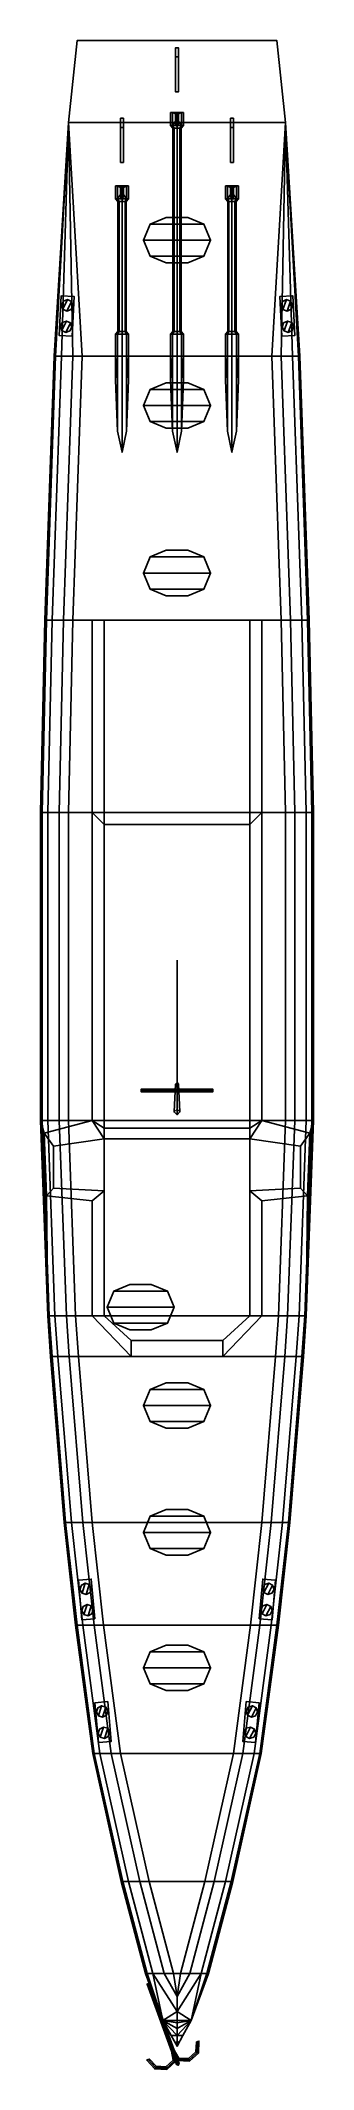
# Model space of a CAD drawing. Extents: x -1.9 to 1.9, y -15.5 to 13.
import ezdxf

# ---------------------------------------------------------------- set-up
doc = ezdxf.new("R2010")
doc.units = 0
doc.layers.get('0').update_dxf_attribs({"linetype": 'CONTINUOUS'})
doc.layers.add('UNDERWATER', color=1, linetype='CONTINUOUS')

msp = doc.modelspace()

# ---------------------------------------------------------------- linework, layer by layer
for points in [[(-1.4, 12.99), (-1.52, 11.84), (-1.52, 11.84, 0.56), (-1.4, 12.99, 0.51)], [(-1.4, 12.99, 0.51), (-1.52, 11.84, 0.56), (1.52, 11.84, 0.56), (1.4, 12.99, 0.51)], [(-1.4, 12.99, 0.51), (1.4, 12.99, 0.51), (1.4, 12.99), (-1.4, 12.99)], [(0.02, 12.89, -0.36), (0.02, 12.89, -0.63), (-0.02, 12.89, -0.63), (-0.02, 12.89, -0.36)], [(-0.02, 12.89, -0.36), (-0.02, 12.89, -0.63), (-0.02, 12.76, -0.72), (-0.02, 12.76, -0.27)], [(-0.02, 12.76, -0.72), (-0.02, 12.89, -0.63), (0.02, 12.89, -0.63), (0.02, 12.76, -0.72)], [(0.02, 12.76, -0.27), (0.02, 12.89, -0.36), (-0.02, 12.89, -0.36), (-0.02, 12.76, -0.27)], [(0.02, 12.76, -0.72), (0.02, 12.89, -0.63), (0.02, 12.89, -0.36), (0.02, 12.76, -0.27)], [(1.4, 12.99, 0.51), (1.52, 11.84, 0.56), (1.52, 11.84), (1.4, 12.99)], [(-0.02, 12.76, -0.27), (-0.02, 12.76, -0.72), (-0.02, 12.27, -0.72), (-0.02, 12.27, -0.27)], [(-0.02, 12.27, -0.72), (-0.02, 12.76, -0.72), (0.02, 12.76, -0.72), (0.02, 12.27, -0.72)], [(0.02, 12.27, -0.72), (0.02, 12.76, -0.72), (0.02, 12.76, -0.27), (0.02, 12.27, -0.27)], [(-0.02, 12.27, -0.27), (-0.02, 12.27, -0.72), (0.02, 12.27, -0.72), (0.02, 12.27, -0.27)], [(-0.064, 11.98, -0.436), (-0.09, 11.98, -0.5), (-0.09, 11.8, -0.5), (-0.064, 11.8, -0.436)], [(-0.09, 11.98, -0.5), (-0.064, 11.98, -0.564), (-0.064, 11.8, -0.564), (-0.09, 11.8, -0.5)], [(-0.02, 11.96, -0.418), (-0.064, 11.98, -0.436), (-0.064, 11.8, -0.436), (-0.02, 11.86, -0.418)], [(-0.064, 11.98, -0.564), (0, 11.98, -0.59), (0, 11.8, -0.59), (-0.064, 11.8, -0.564)], [(0, 11.98, -0.41), (0, 11.98, -0.41), (-0.064, 11.98, -0.436), (-0.02, 11.96, -0.418)], [(0, 11.98, -0.41), (-0.02, 11.96, -0.418), (-0.02, 11.885, -0.278), (0, 11.904, -0.278)], [(-0.02, 11.96, -0.418), (-0.02, 11.86, -0.418), (-0.02, 11.84, -0.28), (-0.02, 11.885, -0.278)], [(0, 11.98, -0.59), (0.064, 11.98, -0.564), (0.064, 11.8, -0.564), (0, 11.8, -0.59)], [(0.02, 11.96, -0.418), (0, 11.98, -0.41), (0, 11.904, -0.278), (0.02, 11.885, -0.278)], [(0.064, 11.98, -0.436), (0.064, 11.98, -0.436), (0, 11.98, -0.41), (0.02, 11.96, -0.418)], [(0.064, 11.98, -0.436), (0.02, 11.96, -0.418), (0.02, 11.86, -0.418), (0.064, 11.8, -0.436)], [(0.02, 11.86, -0.418), (0.02, 11.96, -0.418), (0.02, 11.885, -0.278), (0.02, 11.84, -0.28)], [(0.09, 11.98, -0.5), (0.064, 11.98, -0.436), (0.064, 11.8, -0.436), (0.09, 11.8, -0.5)], [(0.064, 11.98, -0.564), (0.09, 11.98, -0.5), (0.09, 11.8, -0.5), (0.064, 11.8, -0.564)], [(-1.72, 8.56, 0.67), (1.72, 8.56, 0.67), (1.52, 11.84, 0.56), (-1.52, 11.84, 0.56)], [(-1.52, 11.84), (-1.72, 8.56), (-1.72, 8.56, 0.67), (-1.52, 11.84, 0.56)], [(-0.79, 11.9, -0.39), (-0.79, 11.9, -0.66), (-0.79, 11.77, -0.75), (-0.79, 11.77, -0.3)], [(-0.75, 11.9, -0.39), (-0.75, 11.9, -0.66), (-0.79, 11.9, -0.66), (-0.79, 11.9, -0.39)], [(-0.75, 11.77, -0.3), (-0.75, 11.9, -0.39), (-0.79, 11.9, -0.39), (-0.79, 11.77, -0.3)], [(-0.79, 11.77, -0.75), (-0.79, 11.9, -0.66), (-0.75, 11.9, -0.66), (-0.75, 11.77, -0.75)], [(-0.79, 11.28, -0.75), (-0.79, 11.77, -0.75), (-0.75, 11.77, -0.75), (-0.75, 11.28, -0.75)], [(-0.79, 11.77, -0.3), (-0.79, 11.77, -0.75), (-0.79, 11.28, -0.75), (-0.79, 11.28, -0.3)], [(-0.75, 11.77, -0.75), (-0.75, 11.9, -0.66), (-0.75, 11.9, -0.39), (-0.75, 11.77, -0.3)], [(-0.75, 11.28, -0.75), (-0.75, 11.77, -0.75), (-0.75, 11.77, -0.3), (-0.75, 11.28, -0.3)], [(-0.064, 11.8, -0.436), (-0.09, 11.8, -0.5), (-0.06, 11.76, -0.5), (-0.042, 11.76, -0.458)], [(-0.09, 11.8, -0.5), (-0.064, 11.8, -0.564), (-0.042, 11.76, -0.542), (-0.06, 11.76, -0.5)], [(0, 11.84, -0.41), (-0.02, 11.86, -0.418), (-0.064, 11.8, -0.436), (0, 11.8, -0.41)], [(0, 11.8, -0.41), (-0.064, 11.8, -0.436), (-0.042, 11.76, -0.458), (0, 11.76, -0.44)], [(-0.064, 11.8, -0.564), (0, 11.8, -0.59), (0, 11.76, -0.56), (-0.042, 11.76, -0.542)], [(-0.042, 11.76, -0.458), (-0.06, 11.76, -0.5), (-0.06, 8.91, -0.45), (-0.042, 8.91, -0.408)], [(-0.06, 11.76, -0.5), (-0.042, 11.76, -0.542), (-0.042, 8.91, -0.492), (-0.06, 8.91, -0.45)], [(0, 11.76, -0.44), (-0.042, 11.76, -0.458), (-0.042, 8.91, -0.408), (0, 8.91, -0.39)], [(-0.042, 11.76, -0.542), (0, 11.76, -0.56), (0, 8.91, -0.51), (-0.042, 8.91, -0.492)], [(-0.02, 11.86, -0.418), (0, 11.84, -0.41), (0, 11.785, -0.282), (-0.02, 11.805, -0.282)], [(-0.02, 11.86, -0.418), (-0.02, 11.86, -0.418), (-0.02, 11.805, -0.282), (-0.02, 11.84, -0.28)], [(0, 11.84, -0.41), (0.02, 11.86, -0.418), (0.02, 11.805, -0.282), (0, 11.785, -0.282)], [(0.02, 11.86, -0.418), (0, 11.84, -0.41), (0, 11.8, -0.41), (0.064, 11.8, -0.436)], [(0.064, 11.8, -0.436), (0, 11.8, -0.41), (0, 11.76, -0.44), (0.042, 11.76, -0.458)], [(0, 11.8, -0.59), (0.064, 11.8, -0.564), (0.042, 11.76, -0.542), (0, 11.76, -0.56)], [(0.042, 11.76, -0.458), (0, 11.76, -0.44), (0, 8.91, -0.39), (0.042, 8.91, -0.408)], [(0, 11.76, -0.56), (0.042, 11.76, -0.542), (0.042, 8.91, -0.492), (0, 8.91, -0.51)], [(0.02, 11.86, -0.418), (0.02, 11.86, -0.418), (0.02, 11.84, -0.28), (0.02, 11.805, -0.282)], [(0.09, 11.8, -0.5), (0.064, 11.8, -0.436), (0.042, 11.76, -0.458), (0.06, 11.76, -0.5)], [(0.064, 11.8, -0.564), (0.09, 11.8, -0.5), (0.06, 11.76, -0.5), (0.042, 11.76, -0.542)], [(0.06, 11.76, -0.5), (0.042, 11.76, -0.458), (0.042, 8.91, -0.408), (0.06, 8.91, -0.45)], [(0.042, 11.76, -0.542), (0.06, 11.76, -0.5), (0.06, 8.91, -0.45), (0.042, 8.91, -0.492)], [(0.79, 11.77, -0.3), (0.79, 11.9, -0.39), (0.75, 11.9, -0.39), (0.75, 11.77, -0.3)], [(0.75, 11.77, -0.75), (0.75, 11.9, -0.66), (0.79, 11.9, -0.66), (0.79, 11.77, -0.75)], [(0.79, 11.9, -0.39), (0.79, 11.9, -0.66), (0.75, 11.9, -0.66), (0.75, 11.9, -0.39)], [(0.75, 11.9, -0.39), (0.75, 11.9, -0.66), (0.75, 11.77, -0.75), (0.75, 11.77, -0.3)], [(0.75, 11.77, -0.3), (0.75, 11.77, -0.75), (0.75, 11.28, -0.75), (0.75, 11.28, -0.3)], [(0.75, 11.28, -0.75), (0.75, 11.77, -0.75), (0.79, 11.77, -0.75), (0.79, 11.28, -0.75)], [(0.79, 11.77, -0.75), (0.79, 11.9, -0.66), (0.79, 11.9, -0.39), (0.79, 11.77, -0.3)], [(0.79, 11.28, -0.75), (0.79, 11.77, -0.75), (0.79, 11.77, -0.3), (0.79, 11.28, -0.3)], [(1.52, 11.84, 0.56), (1.72, 8.56, 0.67), (1.72, 8.56), (1.52, 11.84)], [(-0.79, 11.28, -0.3), (-0.79, 11.28, -0.75), (-0.75, 11.28, -0.75), (-0.75, 11.28, -0.3)], [(0.75, 11.28, -0.3), (0.75, 11.28, -0.75), (0.79, 11.28, -0.75), (0.79, 11.28, -0.3)], [(-0.86, 10.95, -0.5), (-0.834, 10.95, -0.564), (-0.834, 10.77, -0.564), (-0.86, 10.77, -0.5)], [(-0.834, 10.95, -0.436), (-0.86, 10.95, -0.5), (-0.86, 10.77, -0.5), (-0.834, 10.77, -0.436)], [(-0.79, 10.93, -0.418), (-0.834, 10.95, -0.436), (-0.834, 10.77, -0.436), (-0.79, 10.83, -0.418)], [(-0.77, 10.95, -0.41), (-0.77, 10.95, -0.41), (-0.834, 10.95, -0.436), (-0.79, 10.93, -0.418)], [(-0.834, 10.95, -0.564), (-0.77, 10.95, -0.59), (-0.77, 10.77, -0.59), (-0.834, 10.77, -0.564)], [(-0.77, 10.81, -0.41), (-0.79, 10.83, -0.418), (-0.834, 10.77, -0.436), (-0.77, 10.77, -0.41)], [(-0.77, 10.95, -0.41), (-0.79, 10.93, -0.418), (-0.79, 10.878, -0.321), (-0.77, 10.899, -0.32)], [(-0.79, 10.93, -0.418), (-0.79, 10.83, -0.418), (-0.79, 10.792, -0.325), (-0.79, 10.878, -0.321)], [(-0.79, 10.83, -0.418), (-0.77, 10.81, -0.41), (-0.77, 10.774, -0.326), (-0.79, 10.792, -0.325)], [(-0.75, 10.93, -0.418), (-0.77, 10.95, -0.41), (-0.77, 10.899, -0.32), (-0.75, 10.878, -0.321)], [(-0.706, 10.95, -0.436), (-0.706, 10.95, -0.436), (-0.77, 10.95, -0.41), (-0.75, 10.93, -0.418)], [(-0.77, 10.95, -0.59), (-0.706, 10.95, -0.564), (-0.706, 10.77, -0.564), (-0.77, 10.77, -0.59)], [(-0.77, 10.81, -0.41), (-0.75, 10.83, -0.418), (-0.75, 10.792, -0.325), (-0.77, 10.774, -0.326)], [(-0.75, 10.83, -0.418), (-0.77, 10.81, -0.41), (-0.77, 10.77, -0.41), (-0.706, 10.77, -0.436)], [(-0.706, 10.95, -0.436), (-0.75, 10.93, -0.418), (-0.75, 10.83, -0.418), (-0.706, 10.77, -0.436)], [(-0.75, 10.83, -0.418), (-0.75, 10.93, -0.418), (-0.75, 10.878, -0.321), (-0.75, 10.792, -0.325)], [(-0.706, 10.95, -0.564), (-0.68, 10.95, -0.5), (-0.68, 10.77, -0.5), (-0.706, 10.77, -0.564)], [(-0.68, 10.95, -0.5), (-0.706, 10.95, -0.436), (-0.706, 10.77, -0.436), (-0.68, 10.77, -0.5)], [(0.68, 10.95, -0.5), (0.706, 10.95, -0.564), (0.706, 10.77, -0.564), (0.68, 10.77, -0.5)], [(0.706, 10.95, -0.436), (0.68, 10.95, -0.5), (0.68, 10.77, -0.5), (0.706, 10.77, -0.436)], [(0.75, 10.93, -0.418), (0.706, 10.95, -0.436), (0.706, 10.77, -0.436), (0.75, 10.83, -0.418)], [(0.77, 10.95, -0.41), (0.77, 10.95, -0.41), (0.706, 10.95, -0.436), (0.75, 10.93, -0.418)], [(0.706, 10.95, -0.564), (0.77, 10.95, -0.59), (0.77, 10.77, -0.59), (0.706, 10.77, -0.564)], [(0.77, 10.81, -0.41), (0.75, 10.83, -0.418), (0.706, 10.77, -0.436), (0.77, 10.77, -0.41)], [(0.77, 10.95, -0.41), (0.75, 10.93, -0.418), (0.75, 10.878, -0.321), (0.77, 10.899, -0.32)], [(0.75, 10.93, -0.418), (0.75, 10.83, -0.418), (0.75, 10.792, -0.325), (0.75, 10.878, -0.321)], [(0.75, 10.83, -0.418), (0.77, 10.81, -0.41), (0.77, 10.774, -0.326), (0.75, 10.792, -0.325)], [(0.79, 10.93, -0.418), (0.77, 10.95, -0.41), (0.77, 10.899, -0.32), (0.79, 10.878, -0.321)], [(0.834, 10.95, -0.436), (0.834, 10.95, -0.436), (0.77, 10.95, -0.41), (0.79, 10.93, -0.418)], [(0.77, 10.95, -0.59), (0.834, 10.95, -0.564), (0.834, 10.77, -0.564), (0.77, 10.77, -0.59)], [(0.77, 10.81, -0.41), (0.79, 10.83, -0.418), (0.79, 10.792, -0.325), (0.77, 10.774, -0.326)], [(0.79, 10.83, -0.418), (0.77, 10.81, -0.41), (0.77, 10.77, -0.41), (0.834, 10.77, -0.436)], [(0.834, 10.95, -0.436), (0.79, 10.93, -0.418), (0.79, 10.83, -0.418), (0.834, 10.77, -0.436)], [(0.79, 10.83, -0.418), (0.79, 10.93, -0.418), (0.79, 10.878, -0.321), (0.79, 10.792, -0.325)], [(0.834, 10.95, -0.564), (0.86, 10.95, -0.5), (0.86, 10.77, -0.5), (0.834, 10.77, -0.564)], [(0.86, 10.95, -0.5), (0.834, 10.95, -0.436), (0.834, 10.77, -0.436), (0.86, 10.77, -0.5)], [(-0.86, 10.77, -0.5), (-0.834, 10.77, -0.564), (-0.812, 10.73, -0.542), (-0.83, 10.73, -0.5)], [(-0.834, 10.77, -0.436), (-0.86, 10.77, -0.5), (-0.83, 10.73, -0.5), (-0.812, 10.73, -0.458)], [(-0.834, 10.77, -0.564), (-0.77, 10.77, -0.59), (-0.77, 10.73, -0.56), (-0.812, 10.73, -0.542)], [(-0.77, 10.77, -0.41), (-0.834, 10.77, -0.436), (-0.812, 10.73, -0.458), (-0.77, 10.73, -0.44)], [(-0.812, 10.73, -0.458), (-0.83, 10.73, -0.5), (-0.83, 8.91, -0.45), (-0.812, 8.91, -0.408)], [(-0.83, 10.73, -0.5), (-0.812, 10.73, -0.542), (-0.812, 8.91, -0.492), (-0.83, 8.91, -0.45)], [(-0.77, 10.73, -0.44), (-0.812, 10.73, -0.458), (-0.812, 8.91, -0.408), (-0.77, 8.91, -0.39)], [(-0.812, 10.73, -0.542), (-0.77, 10.73, -0.56), (-0.77, 8.91, -0.51), (-0.812, 8.91, -0.492)], [(-0.77, 10.77, -0.59), (-0.706, 10.77, -0.564), (-0.728, 10.73, -0.542), (-0.77, 10.73, -0.56)], [(-0.706, 10.77, -0.436), (-0.77, 10.77, -0.41), (-0.77, 10.73, -0.44), (-0.728, 10.73, -0.458)], [(-0.728, 10.73, -0.458), (-0.77, 10.73, -0.44), (-0.77, 8.91, -0.39), (-0.728, 8.91, -0.408)], [(-0.77, 10.73, -0.56), (-0.728, 10.73, -0.542), (-0.728, 8.91, -0.492), (-0.77, 8.91, -0.51)], [(-0.706, 10.77, -0.564), (-0.68, 10.77, -0.5), (-0.71, 10.73, -0.5), (-0.728, 10.73, -0.542)], [(-0.68, 10.77, -0.5), (-0.706, 10.77, -0.436), (-0.728, 10.73, -0.458), (-0.71, 10.73, -0.5)], [(-0.71, 10.73, -0.5), (-0.728, 10.73, -0.458), (-0.728, 8.91, -0.408), (-0.71, 8.91, -0.45)], [(-0.728, 10.73, -0.542), (-0.71, 10.73, -0.5), (-0.71, 8.91, -0.45), (-0.728, 8.91, -0.492)], [(0.68, 10.77, -0.5), (0.706, 10.77, -0.564), (0.728, 10.73, -0.542), (0.71, 10.73, -0.5)], [(0.706, 10.77, -0.436), (0.68, 10.77, -0.5), (0.71, 10.73, -0.5), (0.728, 10.73, -0.458)], [(0.706, 10.77, -0.564), (0.77, 10.77, -0.59), (0.77, 10.73, -0.56), (0.728, 10.73, -0.542)], [(0.77, 10.77, -0.41), (0.706, 10.77, -0.436), (0.728, 10.73, -0.458), (0.77, 10.73, -0.44)], [(0.728, 10.73, -0.458), (0.71, 10.73, -0.5), (0.71, 8.91, -0.45), (0.728, 8.91, -0.408)], [(0.71, 10.73, -0.5), (0.728, 10.73, -0.542), (0.728, 8.91, -0.492), (0.71, 8.91, -0.45)], [(0.77, 10.73, -0.44), (0.728, 10.73, -0.458), (0.728, 8.91, -0.408), (0.77, 8.91, -0.39)], [(0.728, 10.73, -0.542), (0.77, 10.73, -0.56), (0.77, 8.91, -0.51), (0.728, 8.91, -0.492)], [(0.77, 10.77, -0.59), (0.834, 10.77, -0.564), (0.812, 10.73, -0.542), (0.77, 10.73, -0.56)], [(0.834, 10.77, -0.436), (0.77, 10.77, -0.41), (0.77, 10.73, -0.44), (0.812, 10.73, -0.458)], [(0.812, 10.73, -0.458), (0.77, 10.73, -0.44), (0.77, 8.91, -0.39), (0.812, 8.91, -0.408)], [(0.77, 10.73, -0.56), (0.812, 10.73, -0.542), (0.812, 8.91, -0.492), (0.77, 8.91, -0.51)], [(0.834, 10.77, -0.564), (0.86, 10.77, -0.5), (0.83, 10.73, -0.5), (0.812, 10.73, -0.542)], [(0.86, 10.77, -0.5), (0.834, 10.77, -0.436), (0.812, 10.73, -0.458), (0.83, 10.73, -0.5)], [(0.83, 10.73, -0.5), (0.812, 10.73, -0.458), (0.812, 8.91, -0.408), (0.83, 8.91, -0.45)], [(0.812, 10.73, -0.542), (0.83, 10.73, -0.5), (0.83, 8.91, -0.45), (0.812, 8.91, -0.492)], [(-0.47, 10.19, 0.7), (0.47, 10.19, 0.7), (0.376, 10.416, 0.7), (-0.376, 10.416, 0.7)], [(-0.47, 10.19, 0.7), (-0.376, 10.416, 0.7), (-0.376, 10.416, 0.6), (-0.47, 10.19, 0.6)], [(-0.376, 10.416, 0.7), (0.376, 10.416, 0.7), (0.15, 10.51, 0.7), (-0.15, 10.51, 0.7)], [(-0.376, 10.416, 0.7), (-0.15, 10.51, 0.7), (-0.15, 10.51, 0.6), (-0.376, 10.416, 0.6)], [(-0.15, 10.51, 0.7), (0.15, 10.51, 0.7), (0.15, 10.51, 0.6), (-0.15, 10.51, 0.6)], [(0.15, 10.51, 0.7), (0.376, 10.416, 0.7), (0.376, 10.416, 0.6), (0.15, 10.51, 0.6)], [(0.376, 10.416, 0.7), (0.47, 10.19, 0.7), (0.47, 10.19, 0.6), (0.376, 10.416, 0.6)], [(-0.376, 9.964, 0.7), (0.376, 9.964, 0.7), (0.47, 10.19, 0.7), (-0.47, 10.19, 0.7)], [(-0.376, 9.964, 0.7), (-0.47, 10.19, 0.7), (-0.47, 10.19, 0.6), (-0.376, 9.964, 0.6)], [(-0.15, 9.87, 0.7), (0.15, 9.87, 0.7), (0.376, 9.964, 0.7), (-0.376, 9.964, 0.7)], [(-0.15, 9.87, 0.7), (-0.376, 9.964, 0.7), (-0.376, 9.964, 0.6), (-0.15, 9.87, 0.6)], [(0.376, 9.964, 0.7), (0.15, 9.87, 0.7), (0.15, 9.87, 0.6), (0.376, 9.964, 0.6)], [(0.47, 10.19, 0.7), (0.376, 9.964, 0.7), (0.376, 9.964, 0.6), (0.47, 10.19, 0.6)], [(0.15, 9.87, 0.7), (-0.15, 9.87, 0.7), (-0.15, 9.87, 0.6), (0.15, 9.87, 0.6)], [(-1.621, 9.409, 0.64), (-1.65, 8.85, 0.64), (-1.65, 8.85, 0.67), (-1.621, 9.409, 0.67)], [(-1.621, 9.409, 0.67), (-1.65, 8.85, 0.67), (-1.47, 8.841, 0.67), (-1.441, 9.4, 0.67)], [(-1.441, 9.4, 0.67), (-1.441, 9.4, 0.64), (-1.621, 9.409, 0.64), (-1.621, 9.409, 0.67)], [(-1.47, 8.841, 0.67), (-1.47, 8.841, 0.64), (-1.441, 9.4, 0.64), (-1.441, 9.4, 0.67)], [(1.621, 9.409, 0.67), (1.621, 9.409, 0.64), (1.441, 9.4, 0.64), (1.441, 9.4, 0.67)], [(1.441, 9.4, 0.67), (1.47, 8.841, 0.67), (1.65, 8.85, 0.67), (1.621, 9.409, 0.67)], [(1.441, 9.4, 0.64), (1.47, 8.841, 0.64), (1.47, 8.841, 0.67), (1.441, 9.4, 0.67)], [(1.65, 8.85, 0.67), (1.65, 8.85, 0.64), (1.621, 9.409, 0.64), (1.621, 9.409, 0.67)], [(-1.591, 9.334, 0.77), (-1.618, 9.279, 0.77), (-1.597, 9.221, 0.77), (-1.533, 9.355, 0.77)], [(-1.591, 9.334, 0.67), (-1.618, 9.279, 0.67), (-1.618, 9.279, 0.77), (-1.591, 9.334, 0.77)], [(-1.618, 9.279, 0.67), (-1.597, 9.221, 0.67), (-1.597, 9.221, 0.77), (-1.618, 9.279, 0.77)], [(-1.533, 9.355, 0.77), (-1.597, 9.221, 0.77), (-1.542, 9.195, 0.77), (-1.478, 9.328, 0.77)], [(-1.597, 9.221, 0.67), (-1.542, 9.195, 0.67), (-1.542, 9.195, 0.77), (-1.597, 9.221, 0.77)], [(-1.533, 9.355, 0.67), (-1.591, 9.334, 0.67), (-1.591, 9.334, 0.77), (-1.533, 9.355, 0.77)], [(-1.478, 9.328, 0.77), (-1.542, 9.195, 0.77), (-1.484, 9.215, 0.77), (-1.458, 9.271, 0.77)], [(-1.542, 9.195, 0.67), (-1.484, 9.215, 0.67), (-1.484, 9.215, 0.77), (-1.542, 9.195, 0.77)], [(-1.478, 9.328, 0.67), (-1.533, 9.355, 0.67), (-1.533, 9.355, 0.77), (-1.478, 9.328, 0.77)], [(-1.484, 9.215, 0.67), (-1.458, 9.271, 0.67), (-1.458, 9.271, 0.77), (-1.484, 9.215, 0.77)], [(-1.458, 9.271, 0.67), (-1.478, 9.328, 0.67), (-1.478, 9.328, 0.77), (-1.458, 9.271, 0.77)], [(1.478, 9.328, 0.77), (1.458, 9.271, 0.77), (1.484, 9.215, 0.77), (1.533, 9.355, 0.77)], [(1.478, 9.328, 0.67), (1.458, 9.271, 0.67), (1.458, 9.271, 0.77), (1.478, 9.328, 0.77)], [(1.458, 9.271, 0.67), (1.484, 9.215, 0.67), (1.484, 9.215, 0.77), (1.458, 9.271, 0.77)], [(1.533, 9.355, 0.67), (1.478, 9.328, 0.67), (1.478, 9.328, 0.77), (1.533, 9.355, 0.77)], [(1.533, 9.355, 0.77), (1.484, 9.215, 0.77), (1.542, 9.195, 0.77), (1.591, 9.334, 0.77)], [(1.484, 9.215, 0.67), (1.542, 9.195, 0.67), (1.542, 9.195, 0.77), (1.484, 9.215, 0.77)], [(1.591, 9.334, 0.67), (1.533, 9.355, 0.67), (1.533, 9.355, 0.77), (1.591, 9.334, 0.77)], [(1.591, 9.334, 0.77), (1.542, 9.195, 0.77), (1.597, 9.221, 0.77), (1.618, 9.279, 0.77)], [(1.542, 9.195, 0.67), (1.597, 9.221, 0.67), (1.597, 9.221, 0.77), (1.542, 9.195, 0.77)], [(1.618, 9.279, 0.67), (1.591, 9.334, 0.67), (1.591, 9.334, 0.77), (1.618, 9.279, 0.77)], [(1.597, 9.221, 0.67), (1.618, 9.279, 0.67), (1.618, 9.279, 0.77), (1.597, 9.221, 0.77)], [(-1.65, 8.85, 0.67), (-1.65, 8.85, 0.64), (-1.47, 8.841, 0.64), (-1.47, 8.841, 0.67)], [(-1.607, 9.035, 0.77), (-1.633, 8.979, 0.77), (-1.613, 8.922, 0.77), (-1.549, 9.055, 0.77)], [(-1.607, 9.035, 0.67), (-1.633, 8.979, 0.67), (-1.633, 8.979, 0.77), (-1.607, 9.035, 0.77)], [(-1.633, 8.979, 0.67), (-1.613, 8.922, 0.67), (-1.613, 8.922, 0.77), (-1.633, 8.979, 0.77)], [(-1.549, 9.055, 0.77), (-1.613, 8.922, 0.77), (-1.558, 8.895, 0.77), (-1.494, 9.029, 0.77)], [(-1.613, 8.922, 0.67), (-1.558, 8.895, 0.67), (-1.558, 8.895, 0.77), (-1.613, 8.922, 0.77)], [(-1.549, 9.055, 0.67), (-1.607, 9.035, 0.67), (-1.607, 9.035, 0.77), (-1.549, 9.055, 0.77)], [(-1.494, 9.029, 0.77), (-1.558, 8.895, 0.77), (-1.5, 8.916, 0.77), (-1.473, 8.971, 0.77)], [(-1.558, 8.895, 0.67), (-1.5, 8.916, 0.67), (-1.5, 8.916, 0.77), (-1.558, 8.895, 0.77)], [(-1.494, 9.029, 0.67), (-1.549, 9.055, 0.67), (-1.549, 9.055, 0.77), (-1.494, 9.029, 0.77)], [(-1.5, 8.916, 0.67), (-1.473, 8.971, 0.67), (-1.473, 8.971, 0.77), (-1.5, 8.916, 0.77)], [(-1.473, 8.971, 0.67), (-1.494, 9.029, 0.67), (-1.494, 9.029, 0.77), (-1.473, 8.971, 0.77)], [(-0.834, 8.87, -0.514), (-0.86, 8.87, -0.45), (-0.83, 8.91, -0.45), (-0.812, 8.91, -0.492)], [(-0.86, 8.87, -0.45), (-0.834, 8.87, -0.386), (-0.812, 8.91, -0.408), (-0.83, 8.91, -0.45)], [(-0.834, 7.51, -0.514), (-0.86, 8.224, -0.45), (-0.86, 8.87, -0.45), (-0.834, 8.87, -0.514)], [(-0.86, 8.224, -0.45), (-0.834, 8.56, -0.386), (-0.834, 8.87, -0.386), (-0.86, 8.87, -0.45)], [(-0.77, 8.87, -0.54), (-0.834, 8.87, -0.514), (-0.812, 8.91, -0.492), (-0.77, 8.91, -0.51)], [(-0.834, 8.87, -0.386), (-0.77, 8.87, -0.36), (-0.77, 8.91, -0.39), (-0.812, 8.91, -0.408)], [(-0.77, 7.215, -0.54), (-0.834, 7.51, -0.514), (-0.834, 8.87, -0.514), (-0.77, 8.87, -0.54)], [(-0.834, 8.56, -0.386), (-0.77, 8.56, -0.36), (-0.77, 8.87, -0.36), (-0.834, 8.87, -0.386)], [(-0.706, 8.87, -0.514), (-0.77, 8.87, -0.54), (-0.77, 8.91, -0.51), (-0.728, 8.91, -0.492)], [(-0.77, 8.87, -0.36), (-0.706, 8.87, -0.386), (-0.728, 8.91, -0.408), (-0.77, 8.91, -0.39)], [(-0.706, 7.51, -0.514), (-0.77, 7.215, -0.54), (-0.77, 8.87, -0.54), (-0.706, 8.87, -0.514)], [(-0.77, 8.56, -0.36), (-0.706, 8.56, -0.386), (-0.706, 8.87, -0.386), (-0.77, 8.87, -0.36)], [(-0.68, 8.87, -0.45), (-0.706, 8.87, -0.514), (-0.728, 8.91, -0.492), (-0.71, 8.91, -0.45)], [(-0.706, 8.87, -0.386), (-0.68, 8.87, -0.45), (-0.71, 8.91, -0.45), (-0.728, 8.91, -0.408)], [(-0.68, 8.224, -0.45), (-0.706, 7.51, -0.514), (-0.706, 8.87, -0.514), (-0.68, 8.87, -0.45)], [(-0.706, 8.56, -0.386), (-0.68, 8.224, -0.45), (-0.68, 8.87, -0.45), (-0.706, 8.87, -0.386)], [(-0.064, 8.87, -0.514), (-0.09, 8.87, -0.45), (-0.06, 8.91, -0.45), (-0.042, 8.91, -0.492)], [(-0.09, 8.87, -0.45), (-0.064, 8.87, -0.386), (-0.042, 8.91, -0.408), (-0.06, 8.91, -0.45)], [(-0.064, 7.51, -0.514), (-0.09, 8.224, -0.45), (-0.09, 8.87, -0.45), (-0.064, 8.87, -0.514)], [(-0.09, 8.224, -0.45), (-0.064, 8.56, -0.386), (-0.064, 8.87, -0.386), (-0.09, 8.87, -0.45)], [(0, 8.87, -0.54), (-0.064, 8.87, -0.514), (-0.042, 8.91, -0.492), (0, 8.91, -0.51)], [(-0.064, 8.87, -0.386), (0, 8.87, -0.36), (0, 8.91, -0.39), (-0.042, 8.91, -0.408)], [(0, 7.215, -0.54), (-0.064, 7.51, -0.514), (-0.064, 8.87, -0.514), (0, 8.87, -0.54)], [(-0.064, 8.56, -0.386), (0, 8.56, -0.36), (0, 8.87, -0.36), (-0.064, 8.87, -0.386)], [(0.064, 8.87, -0.514), (0, 8.87, -0.54), (0, 8.91, -0.51), (0.042, 8.91, -0.492)], [(0, 8.87, -0.36), (0.064, 8.87, -0.386), (0.042, 8.91, -0.408), (0, 8.91, -0.39)], [(0.064, 7.51, -0.514), (0, 7.215, -0.54), (0, 8.87, -0.54), (0.064, 8.87, -0.514)], [(0, 8.56, -0.36), (0.064, 8.56, -0.386), (0.064, 8.87, -0.386), (0, 8.87, -0.36)], [(0.09, 8.87, -0.45), (0.064, 8.87, -0.514), (0.042, 8.91, -0.492), (0.06, 8.91, -0.45)], [(0.064, 8.87, -0.386), (0.09, 8.87, -0.45), (0.06, 8.91, -0.45), (0.042, 8.91, -0.408)], [(0.09, 8.224, -0.45), (0.064, 7.51, -0.514), (0.064, 8.87, -0.514), (0.09, 8.87, -0.45)], [(0.064, 8.56, -0.386), (0.09, 8.224, -0.45), (0.09, 8.87, -0.45), (0.064, 8.87, -0.386)], [(0.706, 8.87, -0.514), (0.68, 8.87, -0.45), (0.71, 8.91, -0.45), (0.728, 8.91, -0.492)], [(0.68, 8.87, -0.45), (0.706, 8.87, -0.386), (0.728, 8.91, -0.408), (0.71, 8.91, -0.45)], [(0.706, 7.51, -0.514), (0.68, 8.224, -0.45), (0.68, 8.87, -0.45), (0.706, 8.87, -0.514)], [(0.68, 8.224, -0.45), (0.706, 8.56, -0.386), (0.706, 8.87, -0.386), (0.68, 8.87, -0.45)], [(0.77, 8.87, -0.54), (0.706, 8.87, -0.514), (0.728, 8.91, -0.492), (0.77, 8.91, -0.51)], [(0.706, 8.87, -0.386), (0.77, 8.87, -0.36), (0.77, 8.91, -0.39), (0.728, 8.91, -0.408)], [(0.77, 7.215, -0.54), (0.706, 7.51, -0.514), (0.706, 8.87, -0.514), (0.77, 8.87, -0.54)], [(0.706, 8.56, -0.386), (0.77, 8.56, -0.36), (0.77, 8.87, -0.36), (0.706, 8.87, -0.386)], [(0.834, 8.87, -0.514), (0.77, 8.87, -0.54), (0.77, 8.91, -0.51), (0.812, 8.91, -0.492)], [(0.77, 8.87, -0.36), (0.834, 8.87, -0.386), (0.812, 8.91, -0.408), (0.77, 8.91, -0.39)], [(0.834, 7.51, -0.514), (0.77, 7.215, -0.54), (0.77, 8.87, -0.54), (0.834, 8.87, -0.514)], [(0.77, 8.56, -0.36), (0.834, 8.56, -0.386), (0.834, 8.87, -0.386), (0.77, 8.87, -0.36)], [(0.86, 8.87, -0.45), (0.834, 8.87, -0.514), (0.812, 8.91, -0.492), (0.83, 8.91, -0.45)], [(0.834, 8.87, -0.386), (0.86, 8.87, -0.45), (0.83, 8.91, -0.45), (0.812, 8.91, -0.408)], [(0.86, 8.224, -0.45), (0.834, 7.51, -0.514), (0.834, 8.87, -0.514), (0.86, 8.87, -0.45)], [(0.834, 8.56, -0.386), (0.86, 8.224, -0.45), (0.86, 8.87, -0.45), (0.834, 8.87, -0.386)], [(1.47, 8.841, 0.67), (1.47, 8.841, 0.64), (1.65, 8.85, 0.64), (1.65, 8.85, 0.67)], [(1.494, 9.029, 0.77), (1.473, 8.971, 0.77), (1.5, 8.916, 0.77), (1.549, 9.055, 0.77)], [(1.494, 9.029, 0.67), (1.473, 8.971, 0.67), (1.473, 8.971, 0.77), (1.494, 9.029, 0.77)], [(1.473, 8.971, 0.67), (1.5, 8.916, 0.67), (1.5, 8.916, 0.77), (1.473, 8.971, 0.77)], [(1.549, 9.055, 0.67), (1.494, 9.029, 0.67), (1.494, 9.029, 0.77), (1.549, 9.055, 0.77)], [(1.549, 9.055, 0.77), (1.5, 8.916, 0.77), (1.558, 8.895, 0.77), (1.607, 9.035, 0.77)], [(1.5, 8.916, 0.67), (1.558, 8.895, 0.67), (1.558, 8.895, 0.77), (1.5, 8.916, 0.77)], [(1.607, 9.035, 0.67), (1.549, 9.055, 0.67), (1.549, 9.055, 0.77), (1.607, 9.035, 0.77)], [(1.607, 9.035, 0.77), (1.558, 8.895, 0.77), (1.613, 8.922, 0.77), (1.633, 8.979, 0.77)], [(1.558, 8.895, 0.67), (1.613, 8.922, 0.67), (1.613, 8.922, 0.77), (1.558, 8.895, 0.77)], [(1.633, 8.979, 0.67), (1.607, 9.035, 0.67), (1.607, 9.035, 0.77), (1.633, 8.979, 0.77)], [(1.613, 8.922, 0.67), (1.633, 8.979, 0.67), (1.633, 8.979, 0.77), (1.613, 8.922, 0.77)], [(-1.72, 8.56), (-1.85, 4.86), (-1.85, 4.86, 0.8), (-1.72, 8.56, 0.67)], [(-1.85, 4.86, 0.8), (1.85, 4.86, 0.8), (1.72, 8.56, 0.67), (-1.72, 8.56, 0.67)], [(1.72, 8.56, 0.67), (1.85, 4.86, 0.8), (1.85, 4.86), (1.72, 8.56)], [(-0.47, 7.87, 0.78), (-0.376, 8.096, 0.78), (-0.376, 8.096, 0.68), (-0.47, 7.87, 0.68)], [(-0.47, 7.87, 0.78), (0.47, 7.87, 0.78), (0.376, 8.096, 0.78), (-0.376, 8.096, 0.78)], [(-0.376, 8.096, 0.78), (-0.15, 8.19, 0.78), (-0.15, 8.19, 0.68), (-0.376, 8.096, 0.68)], [(-0.376, 8.096, 0.78), (0.376, 8.096, 0.78), (0.15, 8.19, 0.78), (-0.15, 8.19, 0.78)], [(-0.15, 8.19, 0.78), (0.15, 8.19, 0.78), (0.15, 8.19, 0.68), (-0.15, 8.19, 0.68)], [(0.15, 8.19, 0.78), (0.376, 8.096, 0.78), (0.376, 8.096, 0.68), (0.15, 8.19, 0.68)], [(0.376, 8.096, 0.78), (0.47, 7.87, 0.78), (0.47, 7.87, 0.68), (0.376, 8.096, 0.68)], [(-0.376, 7.644, 0.78), (-0.47, 7.87, 0.78), (-0.47, 7.87, 0.68), (-0.376, 7.644, 0.68)], [(-0.376, 7.644, 0.78), (0.376, 7.644, 0.78), (0.47, 7.87, 0.78), (-0.47, 7.87, 0.78)], [(0.47, 7.87, 0.78), (0.376, 7.644, 0.78), (0.376, 7.644, 0.68), (0.47, 7.87, 0.68)], [(-0.15, 7.55, 0.78), (-0.376, 7.644, 0.78), (-0.376, 7.644, 0.68), (-0.15, 7.55, 0.68)], [(-0.15, 7.55, 0.78), (0.15, 7.55, 0.78), (0.376, 7.644, 0.78), (-0.376, 7.644, 0.78)], [(0.15, 7.55, 0.78), (-0.15, 7.55, 0.78), (-0.15, 7.55, 0.68), (0.15, 7.55, 0.68)], [(0.376, 7.644, 0.78), (0.15, 7.55, 0.78), (0.15, 7.55, 0.68), (0.376, 7.644, 0.68)], [(-0.47, 5.52, 0.86), (0.47, 5.52, 0.86), (0.376, 5.746, 0.86), (-0.376, 5.746, 0.86)], [(-0.47, 5.52, 0.86), (-0.376, 5.746, 0.86), (-0.376, 5.746, 0.76), (-0.47, 5.52, 0.76)], [(-0.376, 5.746, 0.86), (0.376, 5.746, 0.86), (0.15, 5.84, 0.86), (-0.15, 5.84, 0.86)], [(-0.376, 5.746, 0.86), (-0.15, 5.84, 0.86), (-0.15, 5.84, 0.76), (-0.376, 5.746, 0.76)], [(-0.15, 5.84, 0.86), (0.15, 5.84, 0.86), (0.15, 5.84, 0.76), (-0.15, 5.84, 0.76)], [(0.15, 5.84, 0.86), (0.376, 5.746, 0.86), (0.376, 5.746, 0.76), (0.15, 5.84, 0.76)], [(0.376, 5.746, 0.86), (0.47, 5.52, 0.86), (0.47, 5.52, 0.76), (0.376, 5.746, 0.76)], [(-0.376, 5.294, 0.86), (0.376, 5.294, 0.86), (0.47, 5.52, 0.86), (-0.47, 5.52, 0.86)], [(-0.376, 5.294, 0.86), (-0.47, 5.52, 0.86), (-0.47, 5.52, 0.76), (-0.376, 5.294, 0.76)], [(0.47, 5.52, 0.86), (0.376, 5.294, 0.86), (0.376, 5.294, 0.76), (0.47, 5.52, 0.76)], [(-0.15, 5.2, 0.86), (0.15, 5.2, 0.86), (0.376, 5.294, 0.86), (-0.376, 5.294, 0.86)], [(-0.15, 5.2, 0.86), (-0.376, 5.294, 0.86), (-0.376, 5.294, 0.76), (-0.15, 5.2, 0.76)], [(0.15, 5.2, 0.86), (-0.15, 5.2, 0.86), (-0.15, 5.2, 0.76), (0.15, 5.2, 0.76)], [(0.376, 5.294, 0.86), (0.15, 5.2, 0.86), (0.15, 5.2, 0.76), (0.376, 5.294, 0.76)], [(-1.85, 4.86), (-1.91, 2.16), (-1.91, 2.16, 0.83), (-1.85, 4.86, 0.8)], [(-1.19, 4.86, 0.8), (-1.85, 4.86, 0.8), (-1.91, 2.16, 0.83), (-1.19, 2.16, 0.83)], [(1.02, 4.86, 1.01), (1.19, 4.86, 0.8), (-1.19, 4.86, 0.8), (-1.02, 4.86, 1.01)], [(-1.02, 4.86, 1.01), (-1.19, 4.86, 0.8), (-1.19, 2.16, 0.83), (-1.02, 2.16, 1.01)], [(1.02, 2.16, 1.01), (1.02, 4.86, 1.01), (-1.02, 4.86, 1.01), (-1.02, 2.16, 1.01)], [(1.19, 2.16, 0.83), (1.19, 4.86, 0.8), (1.02, 4.86, 1.01), (1.02, 2.16, 1.01)], [(1.91, 2.16, 0.83), (1.85, 4.86, 0.8), (1.19, 4.86, 0.8), (1.19, 2.16, 0.83)], [(1.85, 4.86, 0.8), (1.91, 2.16, 0.83), (1.91, 2.16), (1.85, 4.86)], [(-1.91, 2.16), (-1.91, -2.16), (-1.91, -2.16, 0.89), (-1.91, 2.16, 0.83)], [(-1.19, 2.16, 0.83), (-1.91, 2.16, 0.83), (-1.91, -2.16, 0.89), (-1.19, -2.16, 0.89)], [(-1.02, 1.99, 1.23), (-1.19, 2.16, 0.83), (-1.19, -2.16, 0.89), (-1.02, -2.27, 1.23)], [(-1.02, 1.99, 1.23), (-1.02, 2.16, 1.01), (-1.19, 2.16, 0.83), (-1.02, 1.99, 1.23)], [(1.02, 1.99, 1.23), (1.02, 2.16, 1.01), (-1.02, 2.16, 1.01), (-1.02, 1.99, 1.23)], [(1.19, -2.16, 0.89), (1.19, 2.16, 0.83), (1.02, 1.99, 1.23), (1.02, -2.27, 1.23)], [(1.02, 1.99, 1.23), (1.19, 2.16, 0.83), (1.02, 2.16, 1.01), (1.02, 1.99, 1.23)], [(1.91, -2.16, 0.89), (1.91, 2.16, 0.83), (1.19, 2.16, 0.83), (1.19, -2.16, 0.89)], [(1.91, 2.16, 0.83), (1.91, -2.16, 0.89), (1.91, -2.16), (1.91, 2.16)], [(1.02, -2.27, 1.23), (1.02, 1.99, 1.23), (-1.02, 1.99, 1.23), (-1.02, -2.27, 1.23)], [(0, 0.09, 5.76), (0, -1.633, 5.76), (0, -1.714, 4.76), (0, 0.09, 4.76)], [(0, 0.09, 4.76), (0, -1.714, 4.76), (0, -1.633, 5.76), (0, 0.09, 5.76)], [(0, -2, 1.23), (-0.04, -2.04, 1.23), (-0.02, -1.65, 5.8), (0, -1.63, 5.8)], [(-0.04, -2.04, 1.23), (0, -2.08, 1.23), (0, -1.67, 5.8), (-0.02, -1.65, 5.8)], [(-0.02, -1.65, 5.8), (0, -1.67, 5.8), (0.02, -1.65, 5.8), (0, -1.63, 5.8)], [(0.04, -2.04, 1.23), (0, -2, 1.23), (0, -1.63, 5.8), (0.02, -1.65, 5.8)], [(0, -2.08, 1.23), (0.04, -2.04, 1.23), (0.02, -1.65, 5.8), (0, -1.67, 5.8)], [(0.5, -1.74, 4.76), (0.5, -1.72, 4.74), (-0.5, -1.72, 4.74), (-0.5, -1.74, 4.76)], [(0.5, -1.72, 4.74), (0.5, -1.74, 4.72), (-0.5, -1.74, 4.72), (-0.5, -1.72, 4.74)], [(-0.5, -1.76, 4.74), (-0.5, -1.74, 4.76), (-0.5, -1.72, 4.74), (-0.5, -1.74, 4.72)], [(0.5, -1.76, 4.74), (0.5, -1.74, 4.76), (-0.5, -1.74, 4.76), (-0.5, -1.76, 4.74)], [(0.5, -1.74, 4.72), (0.5, -1.76, 4.74), (-0.5, -1.76, 4.74), (-0.5, -1.74, 4.72)], [(0.5, -1.74, 4.72), (0.5, -1.72, 4.74), (0.5, -1.74, 4.76), (0.5, -1.76, 4.74)], [(-1.91, -2.16), (-1.81, -4.9), (-1.81, -4.9, 0.89), (-1.91, -2.16, 0.89)], [(-1.86, -2.34, 0.89), (-1.91, -2.16, 0.89), (-1.81, -4.9, 0.89), (-1.83, -3.22, 0.89)], [(-1.19, -2.16, 0.89), (-1.91, -2.16, 0.89), (-1.91, -2.16, 0.89), (-1.86, -2.34, 0.89)], [(-1.02, -2.42, 1.57), (-1.19, -2.16, 0.89), (-1.86, -2.34, 0.89), (-1.73, -2.52, 1.57)], [(-1.02, -2.27, 1.23), (-1.02, -2.27, 1.23), (-1.19, -2.16, 0.89), (-1.02, -2.42, 1.57)], [(1.02, -2.42, 1.57), (1.02, -2.27, 1.23), (-1.02, -2.27, 1.23), (-1.02, -2.42, 1.57)], [(1.73, -2.52, 1.57), (1.86, -2.34, 0.89), (1.19, -2.16, 0.89), (1.02, -2.42, 1.57)], [(1.02, -2.42, 1.57), (1.19, -2.16, 0.89), (1.02, -2.27, 1.23)], [(1.86, -2.34, 0.89), (1.91, -2.16, 0.89), (1.19, -2.16, 0.89)], [(1.91, -2.16, 0.89), (1.81, -4.9, 0.89), (1.81, -4.9), (1.91, -2.16)], [(1.83, -3.22, 0.89), (1.81, -4.9, 0.89), (1.91, -2.16, 0.89), (1.86, -2.34, 0.89)], [(-1.73, -2.52, 1.57), (-1.86, -2.34, 0.89), (-1.83, -3.22, 0.89), (-1.73, -3.11, 1.57)], [(-1.02, -3.15, 1.57), (-1.02, -2.42, 1.57), (-1.73, -2.52, 1.57), (-1.73, -3.11, 1.57)], [(1.02, -4.9, 1.57), (1.02, -2.42, 1.57), (-1.02, -2.42, 1.57), (-1.02, -4.9, 1.57)], [(1.02, -2.42, 1.57), (1.02, -3.15, 1.57), (1.73, -3.11, 1.57), (1.73, -2.52, 1.57)], [(1.73, -3.11, 1.57), (1.83, -3.22, 0.89), (1.86, -2.34, 0.89), (1.73, -2.52, 1.57)], [(-1.73, -3.11, 1.57), (-1.83, -3.22, 0.89), (-1.19, -3.29, 0.89), (-1.02, -3.15, 1.57)], [(1.02, -3.15, 1.57), (1.19, -3.29, 0.89), (1.83, -3.22, 0.89), (1.73, -3.11, 1.57)], [(-1.19, -3.29, 0.89), (-1.83, -3.22, 0.89), (-1.81, -4.9, 0.89), (-1.19, -4.9, 0.89)], [(-1.02, -3.15, 1.57), (-1.19, -3.29, 0.89), (-1.19, -4.9, 0.89), (-1.02, -4.9, 1.57)], [(1.19, -4.9, 0.89), (1.19, -3.29, 0.89), (1.02, -3.15, 1.57), (1.02, -4.9, 1.57)], [(1.81, -4.9, 0.89), (1.83, -3.22, 0.89), (1.19, -3.29, 0.89), (1.19, -4.9, 0.89)], [(-0.98, -4.78, 1.63), (-0.04, -4.78, 1.63), (-0.134, -4.554, 1.63), (-0.886, -4.554, 1.63)], [(-0.98, -4.78, 1.63), (-0.886, -4.554, 1.63), (-0.886, -4.554, 1.57), (-0.98, -4.78, 1.57)], [(-0.886, -4.554, 1.63), (-0.134, -4.554, 1.63), (-0.36, -4.46, 1.63), (-0.66, -4.46, 1.63)], [(-0.886, -4.554, 1.63), (-0.66, -4.46, 1.63), (-0.66, -4.46, 1.57), (-0.886, -4.554, 1.57)], [(-0.66, -4.46, 1.63), (-0.36, -4.46, 1.63), (-0.36, -4.46, 1.57), (-0.66, -4.46, 1.57)], [(-0.36, -4.46, 1.63), (-0.134, -4.554, 1.63), (-0.134, -4.554, 1.57), (-0.36, -4.46, 1.57)], [(-0.134, -4.554, 1.63), (-0.04, -4.78, 1.63), (-0.04, -4.78, 1.57), (-0.134, -4.554, 1.57)], [(-0.886, -5.006, 1.63), (-0.134, -5.006, 1.63), (-0.04, -4.78, 1.63), (-0.98, -4.78, 1.63)], [(-0.886, -5.006, 1.63), (-0.98, -4.78, 1.63), (-0.98, -4.78, 1.57), (-0.886, -5.006, 1.57)], [(-0.04, -4.78, 1.63), (-0.134, -5.006, 1.63), (-0.134, -5.006, 1.57), (-0.04, -4.78, 1.57)], [(-1.81, -4.9), (-1.77, -5.47), (-1.77, -5.47, 0.9), (-1.81, -4.9, 0.89)], [(-1.81, -4.9, 0.89), (-1.77, -5.47, 0.9), (-0.64, -5.47, 0.9), (-1.19, -4.9, 0.89)], [(-1.19, -4.9, 0.89), (-0.64, -5.47, 0.9), (-0.64, -5.25, 1.57), (-1.02, -4.9, 1.57)], [(-1.02, -4.9, 1.57), (-0.64, -5.25, 1.57), (0.64, -5.25, 1.57), (1.02, -4.9, 1.57)], [(-0.66, -5.1, 1.63), (-0.36, -5.1, 1.63), (-0.134, -5.006, 1.63), (-0.886, -5.006, 1.63)], [(-0.66, -5.1, 1.63), (-0.886, -5.006, 1.63), (-0.886, -5.006, 1.57), (-0.66, -5.1, 1.57)], [(-0.36, -5.1, 1.63), (-0.66, -5.1, 1.63), (-0.66, -5.1, 1.57), (-0.36, -5.1, 1.57)], [(-0.134, -5.006, 1.63), (-0.36, -5.1, 1.63), (-0.36, -5.1, 1.57), (-0.134, -5.006, 1.57)], [(0.64, -5.25, 1.57), (0.64, -5.47, 0.9), (1.19, -4.9, 0.89), (1.02, -4.9, 1.57)], [(0.64, -5.47, 0.9), (1.77, -5.47, 0.9), (1.81, -4.9, 0.89), (1.19, -4.9, 0.89)], [(1.81, -4.9, 0.89), (1.77, -5.47, 0.9), (1.77, -5.47), (1.81, -4.9)], [(-0.64, -5.25, 1.57), (-0.64, -5.47, 0.9), (0.64, -5.47, 0.9), (0.64, -5.25, 1.57)], [(-1.77, -5.47), (-1.58, -7.8), (-1.58, -7.8, 0.9), (-1.77, -5.47, 0.9)], [(-1.77, -5.47, 0.9), (-1.58, -7.8, 0.9), (1.58, -7.8, 0.9), (1.77, -5.47, 0.9)], [(1.77, -5.47, 0.9), (1.58, -7.8, 0.9), (1.58, -7.8), (1.77, -5.47)], [(-0.47, -6.16, 1), (-0.376, -5.934, 1), (-0.376, -5.934, 0.9), (-0.47, -6.16, 0.9)], [(-0.47, -6.16, 1), (0.47, -6.16, 1), (0.376, -5.934, 1), (-0.376, -5.934, 1)], [(-0.376, -5.934, 1), (-0.15, -5.84, 1), (-0.15, -5.84, 0.9), (-0.376, -5.934, 0.9)], [(-0.376, -5.934, 1), (0.376, -5.934, 1), (0.15, -5.84, 1), (-0.15, -5.84, 1)], [(-0.15, -5.84, 1), (0.15, -5.84, 1), (0.15, -5.84, 0.9), (-0.15, -5.84, 0.9)], [(0.15, -5.84, 1), (0.376, -5.934, 1), (0.376, -5.934, 0.9), (0.15, -5.84, 0.9)], [(0.376, -5.934, 1), (0.47, -6.16, 1), (0.47, -6.16, 0.9), (0.376, -5.934, 0.9)], [(-0.376, -6.386, 1), (-0.47, -6.16, 1), (-0.47, -6.16, 0.9), (-0.376, -6.386, 0.9)], [(-0.376, -6.386, 1), (0.376, -6.386, 1), (0.47, -6.16, 1), (-0.47, -6.16, 1)], [(0.47, -6.16, 1), (0.376, -6.386, 1), (0.376, -6.386, 0.9), (0.47, -6.16, 0.9)], [(-0.15, -6.48, 1), (-0.376, -6.386, 1), (-0.376, -6.386, 0.9), (-0.15, -6.48, 0.9)], [(-0.15, -6.48, 1), (0.15, -6.48, 1), (0.376, -6.386, 1), (-0.376, -6.386, 1)], [(0.15, -6.48, 1), (-0.15, -6.48, 1), (-0.15, -6.48, 0.9), (0.15, -6.48, 0.9)], [(0.376, -6.386, 1), (0.15, -6.48, 1), (0.15, -6.48, 0.9), (0.376, -6.386, 0.9)], [(-0.376, -7.714, 1), (0.376, -7.714, 1), (0.15, -7.62, 1), (-0.15, -7.62, 1)], [(-0.376, -7.714, 1), (-0.15, -7.62, 1), (-0.15, -7.62, 0.9), (-0.376, -7.714, 0.9)], [(-0.15, -7.62, 1), (0.15, -7.62, 1), (0.15, -7.62, 0.9), (-0.15, -7.62, 0.9)], [(0.15, -7.62, 1), (0.376, -7.714, 1), (0.376, -7.714, 0.9), (0.15, -7.62, 0.9)], [(-1.58, -7.8), (-1.42, -9.24), (-1.42, -9.24, 0.9), (-1.58, -7.8, 0.9)], [(-1.58, -7.8, 0.9), (-1.42, -9.24, 0.9), (1.42, -9.24, 0.9), (1.58, -7.8, 0.9)], [(-0.47, -7.94, 1), (0.47, -7.94, 1), (0.376, -7.714, 1), (-0.376, -7.714, 1)], [(-0.47, -7.94, 1), (-0.376, -7.714, 1), (-0.376, -7.714, 0.9), (-0.47, -7.94, 0.9)], [(-0.376, -8.166, 1), (0.376, -8.166, 1), (0.47, -7.94, 1), (-0.47, -7.94, 1)], [(-0.376, -8.166, 1), (-0.47, -7.94, 1), (-0.47, -7.94, 0.9), (-0.376, -8.166, 0.9)], [(0.376, -7.714, 1), (0.47, -7.94, 1), (0.47, -7.94, 0.9), (0.376, -7.714, 0.9)], [(0.47, -7.94, 1), (0.376, -8.166, 1), (0.376, -8.166, 0.9), (0.47, -7.94, 0.9)], [(1.58, -7.8, 0.9), (1.42, -9.24, 0.9), (1.42, -9.24), (1.58, -7.8)], [(-0.15, -8.26, 1), (0.15, -8.26, 1), (0.376, -8.166, 1), (-0.376, -8.166, 1)], [(-0.15, -8.26, 1), (-0.376, -8.166, 1), (-0.376, -8.166, 0.9), (-0.15, -8.26, 0.9)], [(0.376, -8.166, 1), (0.15, -8.26, 1), (0.15, -8.26, 0.9), (0.376, -8.166, 0.9)], [(0.15, -8.26, 1), (-0.15, -8.26, 1), (-0.15, -8.26, 0.9), (0.15, -8.26, 0.9)], [(-1.38, -8.61, 0.93), (-1.331, -9.168, 0.93), (-1.152, -9.152, 0.93), (-1.201, -8.594, 0.93)], [(-1.201, -8.594, 0.93), (-1.201, -8.594, 0.9), (-1.38, -8.61, 0.9), (-1.38, -8.61, 0.93)], [(-1.38, -8.61, 0.9), (-1.331, -9.168, 0.9), (-1.331, -9.168, 0.93), (-1.38, -8.61, 0.93)], [(-1.34, -8.68, 1.03), (-1.359, -8.739, 1.03), (-1.33, -8.793, 1.03), (-1.286, -8.652, 1.03)], [(-1.34, -8.68, 0.93), (-1.359, -8.739, 0.93), (-1.359, -8.739, 1.03), (-1.34, -8.68, 1.03)], [(-1.359, -8.739, 0.93), (-1.33, -8.793, 0.93), (-1.33, -8.793, 1.03), (-1.359, -8.739, 1.03)], [(-1.286, -8.652, 0.93), (-1.34, -8.68, 0.93), (-1.34, -8.68, 1.03), (-1.286, -8.652, 1.03)], [(-1.286, -8.652, 1.03), (-1.33, -8.793, 1.03), (-1.272, -8.811, 1.03), (-1.228, -8.67, 1.03)], [(-1.33, -8.793, 0.93), (-1.272, -8.811, 0.93), (-1.272, -8.811, 1.03), (-1.33, -8.793, 1.03)], [(-1.228, -8.67, 0.93), (-1.286, -8.652, 0.93), (-1.286, -8.652, 1.03), (-1.228, -8.67, 1.03)], [(-1.228, -8.67, 1.03), (-1.272, -8.811, 1.03), (-1.218, -8.783, 1.03), (-1.199, -8.725, 1.03)], [(-1.272, -8.811, 0.93), (-1.218, -8.783, 0.93), (-1.218, -8.783, 1.03), (-1.272, -8.811, 1.03)], [(-1.199, -8.725, 0.93), (-1.228, -8.67, 0.93), (-1.228, -8.67, 1.03), (-1.199, -8.725, 1.03)], [(-1.218, -8.783, 0.93), (-1.199, -8.725, 0.93), (-1.199, -8.725, 1.03), (-1.218, -8.783, 1.03)], [(-1.152, -9.152, 0.93), (-1.152, -9.152, 0.9), (-1.201, -8.594, 0.9), (-1.201, -8.594, 0.93)], [(1.201, -8.594, 0.9), (1.152, -9.152, 0.9), (1.152, -9.152, 0.93), (1.201, -8.594, 0.93)], [(1.201, -8.594, 0.93), (1.152, -9.152, 0.93), (1.331, -9.168, 0.93), (1.38, -8.61, 0.93)], [(1.228, -8.67, 1.03), (1.199, -8.725, 1.03), (1.218, -8.783, 1.03), (1.286, -8.652, 1.03)], [(1.228, -8.67, 0.93), (1.199, -8.725, 0.93), (1.199, -8.725, 1.03), (1.228, -8.67, 1.03)], [(1.199, -8.725, 0.93), (1.218, -8.783, 0.93), (1.218, -8.783, 1.03), (1.199, -8.725, 1.03)], [(1.38, -8.61, 0.93), (1.38, -8.61, 0.9), (1.201, -8.594, 0.9), (1.201, -8.594, 0.93)], [(1.286, -8.652, 1.03), (1.218, -8.783, 1.03), (1.272, -8.811, 1.03), (1.34, -8.68, 1.03)], [(1.218, -8.783, 0.93), (1.272, -8.811, 0.93), (1.272, -8.811, 1.03), (1.218, -8.783, 1.03)], [(1.286, -8.652, 0.93), (1.228, -8.67, 0.93), (1.228, -8.67, 1.03), (1.286, -8.652, 1.03)], [(1.34, -8.68, 1.03), (1.272, -8.811, 1.03), (1.33, -8.793, 1.03), (1.359, -8.739, 1.03)], [(1.272, -8.811, 0.93), (1.33, -8.793, 0.93), (1.33, -8.793, 1.03), (1.272, -8.811, 1.03)], [(1.34, -8.68, 0.93), (1.286, -8.652, 0.93), (1.286, -8.652, 1.03), (1.34, -8.68, 1.03)], [(1.33, -8.793, 0.93), (1.359, -8.739, 0.93), (1.359, -8.739, 1.03), (1.33, -8.793, 1.03)], [(1.331, -9.168, 0.93), (1.331, -9.168, 0.9), (1.38, -8.61, 0.9), (1.38, -8.61, 0.93)], [(1.359, -8.739, 0.93), (1.34, -8.68, 0.93), (1.34, -8.68, 1.03), (1.359, -8.739, 1.03)], [(-1.314, -8.979, 1.03), (-1.333, -9.037, 1.03), (-1.304, -9.092, 1.03), (-1.26, -8.951, 1.03)], [(-1.314, -8.979, 0.93), (-1.333, -9.037, 0.93), (-1.333, -9.037, 1.03), (-1.314, -8.979, 1.03)], [(-1.333, -9.037, 0.93), (-1.304, -9.092, 0.93), (-1.304, -9.092, 1.03), (-1.333, -9.037, 1.03)], [(-1.26, -8.951, 0.93), (-1.314, -8.979, 0.93), (-1.314, -8.979, 1.03), (-1.26, -8.951, 1.03)], [(-1.26, -8.951, 1.03), (-1.304, -9.092, 1.03), (-1.246, -9.11, 1.03), (-1.201, -8.969, 1.03)], [(-1.304, -9.092, 0.93), (-1.246, -9.11, 0.93), (-1.246, -9.11, 1.03), (-1.304, -9.092, 1.03)], [(-1.201, -8.969, 0.93), (-1.26, -8.951, 0.93), (-1.26, -8.951, 1.03), (-1.201, -8.969, 1.03)], [(-1.201, -8.969, 1.03), (-1.246, -9.11, 1.03), (-1.192, -9.082, 1.03), (-1.173, -9.024, 1.03)], [(-1.246, -9.11, 0.93), (-1.192, -9.082, 0.93), (-1.192, -9.082, 1.03), (-1.246, -9.11, 1.03)], [(-1.173, -9.024, 0.93), (-1.201, -8.969, 0.93), (-1.201, -8.969, 1.03), (-1.173, -9.024, 1.03)], [(-1.192, -9.082, 0.93), (-1.173, -9.024, 0.93), (-1.173, -9.024, 1.03), (-1.192, -9.082, 1.03)], [(1.201, -8.969, 1.03), (1.173, -9.024, 1.03), (1.192, -9.082, 1.03), (1.26, -8.951, 1.03)], [(1.201, -8.969, 0.93), (1.173, -9.024, 0.93), (1.173, -9.024, 1.03), (1.201, -8.969, 1.03)], [(1.173, -9.024, 0.93), (1.192, -9.082, 0.93), (1.192, -9.082, 1.03), (1.173, -9.024, 1.03)], [(1.26, -8.951, 1.03), (1.192, -9.082, 1.03), (1.246, -9.11, 1.03), (1.314, -8.979, 1.03)], [(1.192, -9.082, 0.93), (1.246, -9.11, 0.93), (1.246, -9.11, 1.03), (1.192, -9.082, 1.03)], [(1.26, -8.951, 0.93), (1.201, -8.969, 0.93), (1.201, -8.969, 1.03), (1.26, -8.951, 1.03)], [(1.314, -8.979, 1.03), (1.246, -9.11, 1.03), (1.304, -9.092, 1.03), (1.333, -9.037, 1.03)], [(1.246, -9.11, 0.93), (1.304, -9.092, 0.93), (1.304, -9.092, 1.03), (1.246, -9.11, 1.03)], [(1.314, -8.979, 0.93), (1.26, -8.951, 0.93), (1.26, -8.951, 1.03), (1.314, -8.979, 1.03)], [(1.304, -9.092, 0.93), (1.333, -9.037, 0.93), (1.333, -9.037, 1.03), (1.304, -9.092, 1.03)], [(1.333, -9.037, 0.93), (1.314, -8.979, 0.93), (1.314, -8.979, 1.03), (1.333, -9.037, 1.03)], [(-1.42, -9.24), (-1.18, -11.04), (-1.18, -11.04, 0.9), (-1.42, -9.24, 0.9)], [(-1.42, -9.24, 0.9), (-1.18, -11.04, 0.9), (1.18, -11.04, 0.9), (1.42, -9.24, 0.9)], [(-1.331, -9.168, 0.93), (-1.331, -9.168, 0.9), (-1.152, -9.152, 0.9), (-1.152, -9.152, 0.93)], [(1.152, -9.152, 0.93), (1.152, -9.152, 0.9), (1.331, -9.168, 0.9), (1.331, -9.168, 0.93)], [(1.42, -9.24, 0.9), (1.18, -11.04, 0.9), (1.18, -11.04), (1.42, -9.24)], [(-0.47, -9.84, 1), (-0.376, -9.614, 1), (-0.376, -9.614, 0.9), (-0.47, -9.84, 0.9)], [(-0.47, -9.84, 1), (0.47, -9.84, 1), (0.376, -9.614, 1), (-0.376, -9.614, 1)], [(-0.376, -9.614, 1), (-0.15, -9.52, 1), (-0.15, -9.52, 0.9), (-0.376, -9.614, 0.9)], [(-0.376, -9.614, 1), (0.376, -9.614, 1), (0.15, -9.52, 1), (-0.15, -9.52, 1)], [(-0.15, -9.52, 1), (0.15, -9.52, 1), (0.15, -9.52, 0.9), (-0.15, -9.52, 0.9)], [(0.15, -9.52, 1), (0.376, -9.614, 1), (0.376, -9.614, 0.9), (0.15, -9.52, 0.9)], [(0.376, -9.614, 1), (0.47, -9.84, 1), (0.47, -9.84, 0.9), (0.376, -9.614, 0.9)], [(-0.376, -10.066, 1), (-0.47, -9.84, 1), (-0.47, -9.84, 0.9), (-0.376, -10.066, 0.9)], [(-0.376, -10.066, 1), (0.376, -10.066, 1), (0.47, -9.84, 1), (-0.47, -9.84, 1)], [(0.47, -9.84, 1), (0.376, -10.066, 1), (0.376, -10.066, 0.9), (0.47, -9.84, 0.9)], [(-0.15, -10.16, 1), (-0.376, -10.066, 1), (-0.376, -10.066, 0.9), (-0.15, -10.16, 0.9)], [(-0.15, -10.16, 1), (0.15, -10.16, 1), (0.376, -10.066, 1), (-0.376, -10.066, 1)], [(0.15, -10.16, 1), (-0.15, -10.16, 1), (-0.15, -10.16, 0.9), (0.15, -10.16, 0.9)], [(0.376, -10.066, 1), (0.15, -10.16, 1), (0.15, -10.16, 0.9), (0.376, -10.066, 0.9)], [(-1.15, -10.33, 0.93), (-1.101, -10.888, 0.93), (-0.922, -10.872, 0.93), (-0.971, -10.314, 0.93)], [(-0.971, -10.314, 0.93), (-0.971, -10.314, 0.9), (-1.15, -10.33, 0.9), (-1.15, -10.33, 0.93)], [(-1.15, -10.33, 0.9), (-1.101, -10.888, 0.9), (-1.101, -10.888, 0.93), (-1.15, -10.33, 0.93)], [(-1.11, -10.4, 1.03), (-1.129, -10.459, 1.03), (-1.1, -10.513, 1.03), (-1.056, -10.372, 1.03)], [(-1.11, -10.4, 0.93), (-1.129, -10.459, 0.93), (-1.129, -10.459, 1.03), (-1.11, -10.4, 1.03)], [(-1.129, -10.459, 0.93), (-1.1, -10.513, 0.93), (-1.1, -10.513, 1.03), (-1.129, -10.459, 1.03)], [(-1.056, -10.372, 0.93), (-1.11, -10.4, 0.93), (-1.11, -10.4, 1.03), (-1.056, -10.372, 1.03)], [(-1.056, -10.372, 1.03), (-1.1, -10.513, 1.03), (-1.042, -10.531, 1.03), (-0.998, -10.39, 1.03)], [(-1.1, -10.513, 0.93), (-1.042, -10.531, 0.93), (-1.042, -10.531, 1.03), (-1.1, -10.513, 1.03)], [(-0.998, -10.39, 0.93), (-1.056, -10.372, 0.93), (-1.056, -10.372, 1.03), (-0.998, -10.39, 1.03)], [(-0.998, -10.39, 1.03), (-1.042, -10.531, 1.03), (-0.988, -10.503, 1.03), (-0.969, -10.445, 1.03)], [(-1.042, -10.531, 0.93), (-0.988, -10.503, 0.93), (-0.988, -10.503, 1.03), (-1.042, -10.531, 1.03)], [(-0.969, -10.445, 0.93), (-0.998, -10.39, 0.93), (-0.998, -10.39, 1.03), (-0.969, -10.445, 1.03)], [(-0.988, -10.503, 0.93), (-0.969, -10.445, 0.93), (-0.969, -10.445, 1.03), (-0.988, -10.503, 1.03)], [(-0.922, -10.872, 0.93), (-0.922, -10.872, 0.9), (-0.971, -10.314, 0.9), (-0.971, -10.314, 0.93)], [(0.971, -10.314, 0.9), (0.922, -10.872, 0.9), (0.922, -10.872, 0.93), (0.971, -10.314, 0.93)], [(0.971, -10.314, 0.93), (0.922, -10.872, 0.93), (1.101, -10.888, 0.93), (1.15, -10.33, 0.93)], [(0.998, -10.39, 1.03), (0.969, -10.445, 1.03), (0.988, -10.503, 1.03), (1.056, -10.372, 1.03)], [(0.998, -10.39, 0.93), (0.969, -10.445, 0.93), (0.969, -10.445, 1.03), (0.998, -10.39, 1.03)], [(0.969, -10.445, 0.93), (0.988, -10.503, 0.93), (0.988, -10.503, 1.03), (0.969, -10.445, 1.03)], [(1.15, -10.33, 0.93), (1.15, -10.33, 0.9), (0.971, -10.314, 0.9), (0.971, -10.314, 0.93)], [(1.056, -10.372, 1.03), (0.988, -10.503, 1.03), (1.042, -10.531, 1.03), (1.11, -10.4, 1.03)], [(0.988, -10.503, 0.93), (1.042, -10.531, 0.93), (1.042, -10.531, 1.03), (0.988, -10.503, 1.03)], [(1.056, -10.372, 0.93), (0.998, -10.39, 0.93), (0.998, -10.39, 1.03), (1.056, -10.372, 1.03)], [(1.11, -10.4, 1.03), (1.042, -10.531, 1.03), (1.1, -10.513, 1.03), (1.129, -10.459, 1.03)], [(1.042, -10.531, 0.93), (1.1, -10.513, 0.93), (1.1, -10.513, 1.03), (1.042, -10.531, 1.03)], [(1.11, -10.4, 0.93), (1.056, -10.372, 0.93), (1.056, -10.372, 1.03), (1.11, -10.4, 1.03)], [(1.1, -10.513, 0.93), (1.129, -10.459, 0.93), (1.129, -10.459, 1.03), (1.1, -10.513, 1.03)], [(1.101, -10.888, 0.93), (1.101, -10.888, 0.9), (1.15, -10.33, 0.9), (1.15, -10.33, 0.93)], [(1.129, -10.459, 0.93), (1.11, -10.4, 0.93), (1.11, -10.4, 1.03), (1.129, -10.459, 1.03)], [(-1.084, -10.699, 1.03), (-1.103, -10.757, 1.03), (-1.074, -10.812, 1.03), (-1.03, -10.671, 1.03)], [(-1.084, -10.699, 0.93), (-1.103, -10.757, 0.93), (-1.103, -10.757, 1.03), (-1.084, -10.699, 1.03)], [(-1.103, -10.757, 0.93), (-1.074, -10.812, 0.93), (-1.074, -10.812, 1.03), (-1.103, -10.757, 1.03)], [(-1.03, -10.671, 0.93), (-1.084, -10.699, 0.93), (-1.084, -10.699, 1.03), (-1.03, -10.671, 1.03)], [(-1.03, -10.671, 1.03), (-1.074, -10.812, 1.03), (-1.016, -10.83, 1.03), (-0.971, -10.689, 1.03)], [(-1.074, -10.812, 0.93), (-1.016, -10.83, 0.93), (-1.016, -10.83, 1.03), (-1.074, -10.812, 1.03)], [(-0.971, -10.689, 0.93), (-1.03, -10.671, 0.93), (-1.03, -10.671, 1.03), (-0.971, -10.689, 1.03)], [(-0.971, -10.689, 1.03), (-1.016, -10.83, 1.03), (-0.962, -10.802, 1.03), (-0.943, -10.744, 1.03)], [(-1.016, -10.83, 0.93), (-0.962, -10.802, 0.93), (-0.962, -10.802, 1.03), (-1.016, -10.83, 1.03)], [(-0.943, -10.744, 0.93), (-0.971, -10.689, 0.93), (-0.971, -10.689, 1.03), (-0.943, -10.744, 1.03)], [(-0.962, -10.802, 0.93), (-0.943, -10.744, 0.93), (-0.943, -10.744, 1.03), (-0.962, -10.802, 1.03)], [(0.971, -10.689, 1.03), (0.943, -10.744, 1.03), (0.962, -10.802, 1.03), (1.03, -10.671, 1.03)], [(0.971, -10.689, 0.93), (0.943, -10.744, 0.93), (0.943, -10.744, 1.03), (0.971, -10.689, 1.03)], [(0.943, -10.744, 0.93), (0.962, -10.802, 0.93), (0.962, -10.802, 1.03), (0.943, -10.744, 1.03)], [(1.03, -10.671, 1.03), (0.962, -10.802, 1.03), (1.016, -10.83, 1.03), (1.084, -10.699, 1.03)], [(0.962, -10.802, 0.93), (1.016, -10.83, 0.93), (1.016, -10.83, 1.03), (0.962, -10.802, 1.03)], [(1.03, -10.671, 0.93), (0.971, -10.689, 0.93), (0.971, -10.689, 1.03), (1.03, -10.671, 1.03)], [(1.084, -10.699, 1.03), (1.016, -10.83, 1.03), (1.074, -10.812, 1.03), (1.103, -10.757, 1.03)], [(1.016, -10.83, 0.93), (1.074, -10.812, 0.93), (1.074, -10.812, 1.03), (1.016, -10.83, 1.03)], [(1.084, -10.699, 0.93), (1.03, -10.671, 0.93), (1.03, -10.671, 1.03), (1.084, -10.699, 1.03)], [(1.074, -10.812, 0.93), (1.103, -10.757, 0.93), (1.103, -10.757, 1.03), (1.074, -10.812, 1.03)], [(1.103, -10.757, 0.93), (1.084, -10.699, 0.93), (1.084, -10.699, 1.03), (1.103, -10.757, 1.03)], [(-0.78, -12.84, 0.92), (0.78, -12.84, 0.92), (1.18, -11.04, 0.9), (-1.18, -11.04, 0.9)], [(-1.18, -11.04), (-0.78, -12.84), (-0.78, -12.84, 0.92), (-1.18, -11.04, 0.9)], [(-1.101, -10.888, 0.93), (-1.101, -10.888, 0.9), (-0.922, -10.872, 0.9), (-0.922, -10.872, 0.93)], [(1.18, -11.04, 0.9), (0.78, -12.84, 0.92), (0.78, -12.84), (1.18, -11.04)], [(0.922, -10.872, 0.93), (0.922, -10.872, 0.9), (1.101, -10.888, 0.9), (1.101, -10.888, 0.93)], [(-0.44, -14.13, 1), (0.44, -14.13, 1), (0.78, -12.84, 0.92), (-0.78, -12.84, 0.92)], [(-0.78, -12.84), (-0.44, -14.13), (-0.44, -14.13, 1), (-0.78, -12.84, 0.92)], [(0.78, -12.84, 0.92), (0.44, -14.13, 1), (0.44, -14.13), (0.78, -12.84)], [(-0.44, -14.13), (-0.2, -14.79), (-0.2, -14.79, 1), (-0.44, -14.13, 1)], [(-0.44, -14.13, 1), (-0.2, -14.79, 1), (0.2, -14.79, 1), (0.44, -14.13, 1)], [(0.44, -14.13, 1), (0.2, -14.79, 1), (0.2, -14.79), (0.44, -14.13)], [(-0.381, -14.263, 0.7), (-0.4, -14.27, 0.68), (-0.419, -14.277, 0.7), (-0.4, -14.27, 0.72)], [(-0.419, -14.277, 0.7), (-0.4, -14.27, 0.68), (-0.058, -15.21, 0.68), (-0.077, -15.217, 0.7)], [(-0.4, -14.27, 0.72), (-0.419, -14.277, 0.7), (-0.077, -15.217, 0.7), (-0.058, -15.21, 0.72)], [(-0.4, -14.27, 0.68), (-0.381, -14.263, 0.7), (-0.039, -15.203, 0.7), (-0.058, -15.21, 0.68)], [(-0.381, -14.263, 0.7), (-0.4, -14.27, 0.72), (-0.058, -15.21, 0.72), (-0.039, -15.203, 0.7)], [(-0.08, -15, 1), (0.08, -15, 1), (0.2, -14.79, 1), (-0.2, -14.79, 1)], [(-0.2, -14.79), (0, -15), (-0.08, -15, 1), (-0.2, -14.79, 1)], [(0.2, -14.79, 1), (0.08, -15, 1), (0, -15), (0.2, -14.79)], [(0, -15.15, 1), (0, -15.15, 1), (0.08, -15, 1), (-0.08, -15, 1)], [(0, -15), (0, -15), (0, -15.15, 1), (-0.08, -15, 1)], [(0, -15.08, 1), (-0.02, -15.1, 1), (-0.02, -15.1, 2.87), (0, -15.08, 2.87)], [(-0.02, -15.1, 2.87), (0, -15.12, 2.87), (0.02, -15.1, 2.87), (0, -15.08, 2.87)], [(0.08, -15, 1), (0, -15.15, 1), (0, -15)], [(0.02, -15.1, 1), (0, -15.08, 1), (0, -15.08, 2.87), (0.02, -15.1, 2.87)], [(0.29, -15.083, 0.72), (0.271, -15.09, 0.7), (0.265, -15.228, 0.7), (0.283, -15.236, 0.72)], [(0.271, -15.09, 0.7), (0.29, -15.083, 0.68), (0.283, -15.236, 0.68), (0.265, -15.228, 0.7)], [(0.29, -15.083, 0.68), (0.271, -15.09, 0.7), (0.29, -15.083, 0.72), (0.308, -15.076, 0.7)], [(0.29, -15.083, 0.68), (0.308, -15.076, 0.7), (0.301, -15.245, 0.7), (0.283, -15.236, 0.68)], [(0.308, -15.076, 0.7), (0.29, -15.083, 0.72), (0.283, -15.236, 0.72), (0.301, -15.245, 0.7)], [(-0.406, -15.336, 0.72), (-0.387, -15.329, 0.7), (-0.406, -15.336, 0.68), (-0.424, -15.343, 0.7)], [(-0.406, -15.336, 0.72), (-0.424, -15.343, 0.7), (-0.311, -15.467, 0.7), (-0.302, -15.449, 0.72)], [(-0.424, -15.343, 0.7), (-0.406, -15.336, 0.68), (-0.302, -15.449, 0.68), (-0.311, -15.467, 0.7)], [(-0.406, -15.336, 0.68), (-0.387, -15.329, 0.7), (-0.294, -15.431, 0.7), (-0.302, -15.449, 0.68)], [(-0.387, -15.329, 0.7), (-0.406, -15.336, 0.72), (-0.302, -15.449, 0.72), (-0.294, -15.431, 0.7)], [(-0.149, -15.456, 0.68), (-0.156, -15.437, 0.7), (-0.055, -15.344, 0.7), (-0.036, -15.352, 0.68)], [(-0.156, -15.437, 0.7), (-0.149, -15.456, 0.72), (-0.036, -15.352, 0.72), (-0.055, -15.344, 0.7)], [(-0.149, -15.456, 0.72), (-0.142, -15.475, 0.7), (-0.018, -15.361, 0.7), (-0.036, -15.352, 0.72)], [(-0.142, -15.475, 0.7), (-0.149, -15.456, 0.68), (-0.036, -15.352, 0.68), (-0.018, -15.361, 0.7)], [(-0.077, -15.217, 0.33), (-0.058, -15.21, 0.35), (-0.039, -15.203, 0.33), (-0.058, -15.21, 0.31)], [(-0.039, -15.203, 1.07), (-0.058, -15.21, 1.05), (-0.077, -15.217, 1.07), (-0.058, -15.21, 1.09)], [(-0.058, -15.21, 0.35), (-0.077, -15.217, 0.33), (-0.028, -15.349, 0.389), (-0.014, -15.329, 0.403)], [(-0.077, -15.217, 0.33), (-0.058, -15.21, 0.31), (-0.005, -15.356, 0.375), (-0.028, -15.349, 0.389)], [(0.017, -15.333, 0.68), (0.009, -15.351, 0.7), (-0.077, -15.217, 0.7), (-0.058, -15.21, 0.68)], [(0.009, -15.351, 0.7), (0.017, -15.333, 0.72), (-0.058, -15.21, 0.72), (-0.077, -15.217, 0.7)], [(-0.014, -15.329, 0.657), (-0.028, -15.349, 0.672), (-0.077, -15.217, 0.7), (-0.058, -15.21, 0.68)], [(-0.028, -15.349, 0.672), (-0.005, -15.356, 0.686), (-0.058, -15.21, 0.72), (-0.077, -15.217, 0.7)], [(-0.036, -15.352, 0.68), (-0.055, -15.344, 0.7), (-0.077, -15.217, 0.7), (-0.058, -15.21, 0.68)], [(-0.005, -15.356, 0.715), (-0.028, -15.349, 0.729), (-0.077, -15.217, 0.7), (-0.058, -15.21, 0.68)], [(-0.028, -15.349, 0.729), (-0.014, -15.329, 0.743), (-0.058, -15.21, 0.72), (-0.077, -15.217, 0.7)], [(-0.058, -15.21, 1.09), (-0.077, -15.217, 1.07), (-0.028, -15.349, 1.012), (-0.005, -15.356, 1.026)], [(-0.077, -15.217, 1.07), (-0.058, -15.21, 1.05), (-0.014, -15.329, 0.997), (-0.028, -15.349, 1.012)], [(-0.055, -15.344, 0.7), (-0.036, -15.352, 0.72), (-0.027, -15.295, 0.7), (-0.077, -15.217, 0.7)], [(-0.039, -15.203, 0.33), (-0.058, -15.21, 0.35), (-0.014, -15.329, 0.403), (0.009, -15.336, 0.389)], [(-0.058, -15.21, 0.31), (-0.039, -15.203, 0.33), (0.009, -15.336, 0.389), (-0.005, -15.356, 0.375)], [(0.017, -15.333, 0.72), (0.026, -15.315, 0.7), (-0.039, -15.203, 0.7), (-0.058, -15.21, 0.72)], [(0.026, -15.315, 0.7), (0.017, -15.333, 0.68), (-0.058, -15.21, 0.68), (-0.039, -15.203, 0.7)], [(0.009, -15.336, 0.672), (-0.014, -15.329, 0.657), (-0.058, -15.21, 0.68), (-0.039, -15.203, 0.7)], [(-0.005, -15.356, 0.686), (0.009, -15.336, 0.672), (-0.039, -15.203, 0.7), (-0.058, -15.21, 0.72)], [(-0.018, -15.361, 0.7), (-0.036, -15.352, 0.68), (-0.058, -15.21, 0.68), (-0.039, -15.203, 0.7)], [(-0.014, -15.329, 0.743), (0.009, -15.336, 0.729), (-0.039, -15.203, 0.7), (-0.058, -15.21, 0.72)], [(-0.039, -15.203, 1.07), (-0.058, -15.21, 1.09), (-0.005, -15.356, 1.026), (0.009, -15.336, 1.012)], [(-0.058, -15.21, 1.05), (-0.039, -15.203, 1.07), (0.009, -15.336, 1.012), (-0.014, -15.329, 0.997)], [(0.009, -15.336, 0.729), (-0.005, -15.356, 0.715), (-0.058, -15.21, 0.68), (-0.005, -15.296, 0.72)], [(-0.036, -15.352, 0.72), (-0.018, -15.361, 0.7), (-0.039, -15.203, 0.7), (-0.027, -15.295, 0.7)], [(-0.014, -15.329, 0.403), (-0.028, -15.349, 0.389), (-0.008, -15.404, 0.53), (0.004, -15.379, 0.53)], [(-0.008, -15.404, 0.87), (0.004, -15.379, 0.87), (-0.014, -15.329, 0.743), (-0.028, -15.349, 0.729)], [(0.004, -15.379, 0.53), (-0.008, -15.404, 0.53), (-0.028, -15.349, 0.672), (-0.014, -15.329, 0.657)], [(-0.028, -15.349, 1.012), (-0.014, -15.329, 0.997), (0.004, -15.379, 0.87), (-0.008, -15.404, 0.87)], [(-0.028, -15.349, 0.389), (-0.005, -15.356, 0.375), (0.017, -15.416, 0.53), (-0.008, -15.404, 0.53)], [(0.017, -15.416, 0.87), (-0.008, -15.404, 0.87), (-0.028, -15.349, 0.729), (-0.005, -15.356, 0.715)], [(-0.008, -15.404, 0.53), (0.017, -15.416, 0.53), (-0.005, -15.356, 0.686), (-0.028, -15.349, 0.672)], [(-0.005, -15.356, 1.026), (-0.028, -15.349, 1.012), (-0.008, -15.404, 0.87), (0.017, -15.416, 0.87)], [(-0.02, -15.1, 1), (0, -15.12, 1), (0, -15.12, 2.87), (-0.02, -15.1, 2.87)], [(0.009, -15.336, 0.389), (-0.014, -15.329, 0.403), (0.004, -15.379, 0.53), (0.029, -15.391, 0.53)], [(0.004, -15.379, 0.87), (0.029, -15.391, 0.87), (0.009, -15.336, 0.729), (-0.014, -15.329, 0.743)], [(0.029, -15.391, 0.53), (0.004, -15.379, 0.53), (-0.014, -15.329, 0.657), (0.009, -15.336, 0.672)], [(-0.014, -15.329, 0.997), (0.009, -15.336, 1.012), (0.029, -15.391, 0.87), (0.004, -15.379, 0.87)], [(-0.005, -15.356, 0.375), (0.009, -15.336, 0.389), (0.029, -15.391, 0.53), (0.017, -15.416, 0.53)], [(0.029, -15.391, 0.87), (0.017, -15.416, 0.87), (-0.005, -15.356, 0.715), (0.009, -15.336, 0.729)], [(0.017, -15.416, 0.53), (0.029, -15.391, 0.53), (0.009, -15.336, 0.672), (-0.005, -15.356, 0.686)], [(0.009, -15.336, 1.012), (-0.005, -15.356, 1.026), (0.017, -15.416, 0.87), (0.029, -15.391, 0.87)], [(0, -15.12, 1), (0.02, -15.1, 1), (0.02, -15.1, 2.87), (0, -15.12, 2.87)], [(0.17, -15.339, 0.68), (0.177, -15.358, 0.7), (0.009, -15.351, 0.7), (0.017, -15.333, 0.68)], [(0.177, -15.358, 0.7), (0.17, -15.339, 0.72), (0.017, -15.333, 0.72), (0.009, -15.351, 0.7)], [(0.17, -15.339, 0.72), (0.163, -15.321, 0.7), (0.026, -15.315, 0.7), (0.017, -15.333, 0.72)], [(0.163, -15.321, 0.7), (0.17, -15.339, 0.68), (0.017, -15.333, 0.68), (0.026, -15.315, 0.7)], [(0.283, -15.236, 0.72), (0.265, -15.228, 0.7), (0.163, -15.321, 0.7), (0.17, -15.339, 0.72)], [(0.265, -15.228, 0.7), (0.283, -15.236, 0.68), (0.17, -15.339, 0.68), (0.163, -15.321, 0.7)], [(0.283, -15.236, 0.68), (0.301, -15.245, 0.7), (0.177, -15.358, 0.7), (0.17, -15.339, 0.68)], [(0.301, -15.245, 0.7), (0.283, -15.236, 0.72), (0.17, -15.339, 0.72), (0.177, -15.358, 0.7)], [(-0.302, -15.449, 0.72), (-0.311, -15.467, 0.7), (-0.142, -15.475, 0.7), (-0.149, -15.456, 0.72)], [(-0.311, -15.467, 0.7), (-0.302, -15.449, 0.68), (-0.149, -15.456, 0.68), (-0.142, -15.475, 0.7)], [(-0.302, -15.449, 0.68), (-0.294, -15.431, 0.7), (-0.156, -15.437, 0.7), (-0.149, -15.456, 0.68)], [(-0.294, -15.431, 0.7), (-0.302, -15.449, 0.72), (-0.149, -15.456, 0.72), (-0.156, -15.437, 0.7)]]:
    msp.add_3dface(points)
at = {"layer": 'UNDERWATER'}
for points in [[(-1.4, 12.99, -0.24), (-1.52, 11.84, -0.28), (-1.52, 11.84), (-1.4, 12.99)], [(1.52, 11.84, -0.28), (-1.52, 11.84, -0.28), (-1.4, 12.99, -0.24), (1.4, 12.99, -0.24)], [(1.4, 12.99, -0.24), (-1.4, 12.99, -0.24), (-1.4, 12.99), (1.4, 12.99)], [(1.52, 11.84, -0.28), (1.4, 12.99, -0.24), (1.4, 12.99), (1.52, 11.84)], [(-1.52, 11.84, -0.28), (-1.72, 8.56), (-1.72, 8.56), (-1.52, 11.84)], [(-1.52, 11.84, -0.28), (-1.7, 8.56, -0.14), (-1.72, 8.56), (-1.52, 11.84, -0.28)], [(-1.52, 11.84, -0.28), (-1.62, 8.56, -0.27), (-1.7, 8.56, -0.14), (-1.52, 11.84, -0.28)], [(-1.52, 11.84, -0.28), (-1.46, 8.56, -0.39), (-1.62, 8.56, -0.27), (-1.52, 11.84, -0.28)], [(-1.52, 11.84, -0.28), (-1.33, 8.56, -0.42), (-1.46, 8.56, -0.39), (-1.52, 11.84, -0.28)], [(1.33, 8.56, -0.42), (-1.33, 8.56, -0.42), (-1.52, 11.84, -0.28), (1.52, 11.84, -0.28)], [(1.46, 8.56, -0.39), (1.33, 8.56, -0.42), (1.52, 11.84, -0.28)], [(1.62, 8.56, -0.27), (1.46, 8.56, -0.39), (1.52, 11.84, -0.28)], [(1.72, 8.56), (1.52, 11.84, -0.28), (1.52, 11.84), (1.72, 8.56)], [(1.7, 8.56, -0.14), (1.62, 8.56, -0.27), (1.52, 11.84, -0.28)], [(1.72, 8.56), (1.7, 8.56, -0.14), (1.52, 11.84, -0.28)], [(-1.72, 8.56), (-1.85, 4.86, -0.31), (-1.85, 4.86), (-1.72, 8.56)], [(-1.7, 8.56, -0.14), (-1.83, 4.86, -0.47), (-1.85, 4.86, -0.31), (-1.72, 8.56)], [(-1.62, 8.56, -0.27), (-1.75, 4.86, -0.6), (-1.83, 4.86, -0.47), (-1.7, 8.56, -0.14)], [(-1.46, 8.56, -0.39), (-1.59, 4.86, -0.72), (-1.75, 4.86, -0.6), (-1.62, 8.56, -0.27)], [(-1.33, 8.56, -0.42), (-1.46, 4.86, -0.75), (-1.59, 4.86, -0.72), (-1.46, 8.56, -0.39)], [(1.46, 4.86, -0.75), (-1.46, 4.86, -0.75), (-1.33, 8.56, -0.42), (1.33, 8.56, -0.42)], [(1.59, 4.86, -0.72), (1.46, 4.86, -0.75), (1.33, 8.56, -0.42), (1.46, 8.56, -0.39)], [(1.75, 4.86, -0.6), (1.59, 4.86, -0.72), (1.46, 8.56, -0.39), (1.62, 8.56, -0.27)], [(1.83, 4.86, -0.47), (1.75, 4.86, -0.6), (1.62, 8.56, -0.27), (1.7, 8.56, -0.14)], [(1.85, 4.86, -0.31), (1.83, 4.86, -0.47), (1.7, 8.56, -0.14), (1.72, 8.56)], [(1.85, 4.86), (1.85, 4.86, -0.31), (1.72, 8.56)], [(-1.85, 4.86, -0.31), (-1.91, 2.16, -0.34), (-1.91, 2.16), (-1.85, 4.86)], [(-1.83, 4.86, -0.47), (-1.89, 2.16, -0.5), (-1.91, 2.16, -0.34), (-1.85, 4.86, -0.31)], [(-1.75, 4.86, -0.6), (-1.81, 2.16, -0.63), (-1.89, 2.16, -0.5), (-1.83, 4.86, -0.47)], [(-1.59, 4.86, -0.72), (-1.65, 2.16, -0.75), (-1.81, 2.16, -0.63), (-1.75, 4.86, -0.6)], [(-1.46, 4.86, -0.75), (-1.52, 2.16, -0.78), (-1.65, 2.16, -0.75), (-1.59, 4.86, -0.72)], [(1.52, 2.16, -0.78), (-1.52, 2.16, -0.78), (-1.46, 4.86, -0.75), (1.46, 4.86, -0.75)], [(1.65, 2.16, -0.75), (1.52, 2.16, -0.78), (1.46, 4.86, -0.75), (1.59, 4.86, -0.72)], [(1.81, 2.16, -0.63), (1.65, 2.16, -0.75), (1.59, 4.86, -0.72), (1.75, 4.86, -0.6)], [(1.89, 2.16, -0.5), (1.81, 2.16, -0.63), (1.75, 4.86, -0.6), (1.83, 4.86, -0.47)], [(1.91, 2.16, -0.34), (1.89, 2.16, -0.5), (1.83, 4.86, -0.47), (1.85, 4.86, -0.31)], [(1.91, 2.16), (1.91, 2.16, -0.34), (1.85, 4.86, -0.31), (1.85, 4.86)], [(-1.91, 2.16, -0.34), (-1.91, -2.16, -0.34), (-1.91, -2.16), (-1.91, 2.16)], [(-1.89, 2.16, -0.5), (-1.89, -2.16, -0.5), (-1.91, -2.16, -0.34), (-1.91, 2.16, -0.34)], [(-1.81, 2.16, -0.63), (-1.81, -2.16, -0.63), (-1.89, -2.16, -0.5), (-1.89, 2.16, -0.5)], [(-1.65, 2.16, -0.75), (-1.65, -2.16, -0.75), (-1.81, -2.16, -0.63), (-1.81, 2.16, -0.63)], [(-1.52, 2.16, -0.78), (-1.52, -2.16, -0.78), (-1.65, -2.16, -0.75), (-1.65, 2.16, -0.75)], [(1.52, -2.16, -0.78), (-1.52, -2.16, -0.78), (-1.52, 2.16, -0.78), (1.52, 2.16, -0.78)], [(1.65, -2.16, -0.75), (1.52, -2.16, -0.78), (1.52, 2.16, -0.78), (1.65, 2.16, -0.75)], [(1.81, -2.16, -0.63), (1.65, -2.16, -0.75), (1.65, 2.16, -0.75), (1.81, 2.16, -0.63)], [(1.89, -2.16, -0.5), (1.81, -2.16, -0.63), (1.81, 2.16, -0.63), (1.89, 2.16, -0.5)], [(1.91, -2.16, -0.34), (1.89, -2.16, -0.5), (1.89, 2.16, -0.5), (1.91, 2.16, -0.34)], [(1.91, -2.16), (1.91, -2.16, -0.34), (1.91, 2.16, -0.34), (1.91, 2.16)], [(-1.91, -2.16, -0.34), (-1.81, -4.9, -0.34), (-1.81, -4.9), (-1.91, -2.16)], [(-1.89, -2.16, -0.5), (-1.79, -4.9, -0.5), (-1.81, -4.9, -0.34), (-1.91, -2.16, -0.34)], [(-1.81, -2.16, -0.63), (-1.71, -4.9, -0.63), (-1.79, -4.9, -0.5), (-1.89, -2.16, -0.5)], [(-1.65, -2.16, -0.75), (-1.55, -4.9, -0.75), (-1.71, -4.9, -0.63), (-1.81, -2.16, -0.63)], [(-1.52, -2.16, -0.78), (-1.42, -4.9, -0.78), (-1.55, -4.9, -0.75), (-1.65, -2.16, -0.75)], [(1.42, -4.9, -0.78), (-1.42, -4.9, -0.78), (-1.52, -2.16, -0.78), (1.52, -2.16, -0.78)], [(1.55, -4.9, -0.75), (1.42, -4.9, -0.78), (1.52, -2.16, -0.78), (1.65, -2.16, -0.75)], [(1.71, -4.9, -0.63), (1.55, -4.9, -0.75), (1.65, -2.16, -0.75), (1.81, -2.16, -0.63)], [(1.79, -4.9, -0.5), (1.71, -4.9, -0.63), (1.81, -2.16, -0.63), (1.89, -2.16, -0.5)], [(1.81, -4.9, -0.34), (1.79, -4.9, -0.5), (1.89, -2.16, -0.5), (1.91, -2.16, -0.34)], [(1.81, -4.9), (1.81, -4.9, -0.34), (1.91, -2.16, -0.34), (1.91, -2.16)], [(-1.81, -4.9, -0.34), (-1.77, -5.47, -0.34), (-1.77, -5.47), (-1.81, -4.9)], [(-1.79, -4.9, -0.5), (-1.75, -5.47, -0.5), (-1.77, -5.47, -0.34), (-1.81, -4.9, -0.34)], [(-1.71, -4.9, -0.63), (-1.67, -5.47, -0.63), (-1.75, -5.47, -0.5), (-1.79, -4.9, -0.5)], [(-1.55, -4.9, -0.75), (-1.51, -5.47, -0.75), (-1.67, -5.47, -0.63), (-1.71, -4.9, -0.63)], [(-1.42, -4.9, -0.78), (-1.38, -5.47, -0.78), (-1.51, -5.47, -0.75), (-1.55, -4.9, -0.75)], [(1.38, -5.47, -0.78), (-1.38, -5.47, -0.78), (-1.42, -4.9, -0.78), (1.42, -4.9, -0.78)], [(1.51, -5.47, -0.75), (1.38, -5.47, -0.78), (1.42, -4.9, -0.78), (1.55, -4.9, -0.75)], [(1.67, -5.47, -0.63), (1.51, -5.47, -0.75), (1.55, -4.9, -0.75), (1.71, -4.9, -0.63)], [(1.75, -5.47, -0.5), (1.67, -5.47, -0.63), (1.71, -4.9, -0.63), (1.79, -4.9, -0.5)], [(1.77, -5.47, -0.34), (1.75, -5.47, -0.5), (1.79, -4.9, -0.5), (1.81, -4.9, -0.34)], [(1.77, -5.47), (1.77, -5.47, -0.34), (1.81, -4.9, -0.34), (1.81, -4.9)], [(-1.77, -5.47, -0.34), (-1.58, -7.8, -0.34), (-1.58, -7.8), (-1.77, -5.47)], [(-1.75, -5.47, -0.5), (-1.56, -7.8, -0.5), (-1.58, -7.8, -0.34), (-1.77, -5.47, -0.34)], [(-1.67, -5.47, -0.63), (-1.48, -7.8, -0.63), (-1.56, -7.8, -0.5), (-1.75, -5.47, -0.5)], [(-1.51, -5.47, -0.75), (-1.32, -7.8, -0.75), (-1.48, -7.8, -0.63), (-1.67, -5.47, -0.63)], [(-1.38, -5.47, -0.78), (-1.19, -7.8, -0.78), (-1.32, -7.8, -0.75), (-1.51, -5.47, -0.75)], [(1.19, -7.8, -0.78), (-1.19, -7.8, -0.78), (-1.38, -5.47, -0.78), (1.38, -5.47, -0.78)], [(1.32, -7.8, -0.75), (1.19, -7.8, -0.78), (1.38, -5.47, -0.78), (1.51, -5.47, -0.75)], [(1.48, -7.8, -0.63), (1.32, -7.8, -0.75), (1.51, -5.47, -0.75), (1.67, -5.47, -0.63)], [(1.56, -7.8, -0.5), (1.48, -7.8, -0.63), (1.67, -5.47, -0.63), (1.75, -5.47, -0.5)], [(1.58, -7.8, -0.34), (1.56, -7.8, -0.5), (1.75, -5.47, -0.5), (1.77, -5.47, -0.34)], [(1.58, -7.8), (1.58, -7.8, -0.34), (1.77, -5.47, -0.34), (1.77, -5.47)], [(-1.58, -7.8, -0.34), (-1.42, -9.24, -0.34), (-1.42, -9.24), (-1.58, -7.8)], [(-1.56, -7.8, -0.5), (-1.4, -9.24, -0.5), (-1.42, -9.24, -0.34), (-1.58, -7.8, -0.34)], [(-1.48, -7.8, -0.63), (-1.32, -9.24, -0.63), (-1.4, -9.24, -0.5), (-1.56, -7.8, -0.5)], [(-1.32, -7.8, -0.75), (-1.16, -9.24, -0.75), (-1.32, -9.24, -0.63), (-1.48, -7.8, -0.63)], [(-1.19, -7.8, -0.78), (-1.03, -9.24, -0.78), (-1.16, -9.24, -0.75), (-1.32, -7.8, -0.75)], [(1.03, -9.24, -0.78), (-1.03, -9.24, -0.78), (-1.19, -7.8, -0.78), (1.19, -7.8, -0.78)], [(1.16, -9.24, -0.75), (1.03, -9.24, -0.78), (1.19, -7.8, -0.78), (1.32, -7.8, -0.75)], [(1.32, -9.24, -0.63), (1.16, -9.24, -0.75), (1.32, -7.8, -0.75), (1.48, -7.8, -0.63)], [(1.4, -9.24, -0.5), (1.32, -9.24, -0.63), (1.48, -7.8, -0.63), (1.56, -7.8, -0.5)], [(1.42, -9.24, -0.34), (1.4, -9.24, -0.5), (1.56, -7.8, -0.5), (1.58, -7.8, -0.34)], [(1.42, -9.24), (1.42, -9.24, -0.34), (1.58, -7.8, -0.34), (1.58, -7.8)], [(-1.42, -9.24, -0.34), (-1.18, -11.04, -0.34), (-1.18, -11.04), (-1.42, -9.24)], [(-1.4, -9.24, -0.5), (-1.16, -11.04, -0.5), (-1.18, -11.04, -0.34), (-1.42, -9.24, -0.34)], [(-1.32, -9.24, -0.63), (-1.08, -11.04, -0.63), (-1.16, -11.04, -0.5), (-1.4, -9.24, -0.5)], [(-1.16, -9.24, -0.75), (-0.92, -11.04, -0.75), (-1.08, -11.04, -0.63), (-1.32, -9.24, -0.63)], [(-1.03, -9.24, -0.78), (-0.79, -11.04, -0.78), (-0.92, -11.04, -0.75), (-1.16, -9.24, -0.75)], [(0.79, -11.04, -0.78), (-0.79, -11.04, -0.78), (-1.03, -9.24, -0.78), (1.03, -9.24, -0.78)], [(0.92, -11.04, -0.75), (0.79, -11.04, -0.78), (1.03, -9.24, -0.78), (1.16, -9.24, -0.75)], [(1.08, -11.04, -0.63), (0.92, -11.04, -0.75), (1.16, -9.24, -0.75), (1.32, -9.24, -0.63)], [(1.16, -11.04, -0.5), (1.08, -11.04, -0.63), (1.32, -9.24, -0.63), (1.4, -9.24, -0.5)], [(1.18, -11.04, -0.34), (1.16, -11.04, -0.5), (1.4, -9.24, -0.5), (1.42, -9.24, -0.34)], [(1.18, -11.04), (1.18, -11.04, -0.34), (1.42, -9.24, -0.34), (1.42, -9.24)], [(-1.18, -11.04, -0.34), (-0.78, -12.84, -0.34), (-0.78, -12.84), (-1.18, -11.04)], [(-1.16, -11.04, -0.5), (-0.76, -12.84, -0.5), (-0.78, -12.84, -0.34), (-1.18, -11.04, -0.34)], [(-1.08, -11.04, -0.63), (-0.68, -12.84, -0.63), (-0.76, -12.84, -0.5), (-1.16, -11.04, -0.5)], [(-0.92, -11.04, -0.75), (-0.52, -12.84, -0.75), (-0.68, -12.84, -0.63), (-1.08, -11.04, -0.63)], [(-0.79, -11.04, -0.78), (-0.39, -12.84, -0.78), (-0.52, -12.84, -0.75), (-0.92, -11.04, -0.75)], [(0.39, -12.84, -0.78), (-0.39, -12.84, -0.78), (-0.79, -11.04, -0.78), (0.79, -11.04, -0.78)], [(0.52, -12.84, -0.75), (0.39, -12.84, -0.78), (0.79, -11.04, -0.78), (0.92, -11.04, -0.75)], [(0.68, -12.84, -0.63), (0.52, -12.84, -0.75), (0.92, -11.04, -0.75), (1.08, -11.04, -0.63)], [(0.76, -12.84, -0.5), (0.68, -12.84, -0.63), (1.08, -11.04, -0.63), (1.16, -11.04, -0.5)], [(0.78, -12.84, -0.34), (0.76, -12.84, -0.5), (1.16, -11.04, -0.5), (1.18, -11.04, -0.34)], [(0.78, -12.84), (0.78, -12.84, -0.34), (1.18, -11.04, -0.34), (1.18, -11.04)], [(-0.78, -12.84, -0.34), (-0.44, -14.13, -0.34), (-0.44, -14.13), (-0.78, -12.84)], [(-0.76, -12.84, -0.5), (-0.42, -14.13, -0.5), (-0.44, -14.13, -0.34), (-0.78, -12.84, -0.34)], [(-0.68, -12.84, -0.63), (-0.34, -14.13, -0.63), (-0.42, -14.13, -0.5), (-0.76, -12.84, -0.5)], [(-0.52, -12.84, -0.75), (-0.18, -14.13, -0.75), (-0.34, -14.13, -0.63), (-0.68, -12.84, -0.63)], [(-0.39, -12.84, -0.78), (-0.05, -14.13, -0.78), (-0.18, -14.13, -0.75), (-0.52, -12.84, -0.75)], [(0.05, -14.13, -0.78), (-0.05, -14.13, -0.78), (-0.39, -12.84, -0.78), (0.39, -12.84, -0.78)], [(0.18, -14.13, -0.75), (0.05, -14.13, -0.78), (0.39, -12.84, -0.78), (0.52, -12.84, -0.75)], [(0.34, -14.13, -0.63), (0.18, -14.13, -0.75), (0.52, -12.84, -0.75), (0.68, -12.84, -0.63)], [(0.42, -14.13, -0.5), (0.34, -14.13, -0.63), (0.68, -12.84, -0.63), (0.76, -12.84, -0.5)], [(0.44, -14.13, -0.34), (0.42, -14.13, -0.5), (0.76, -12.84, -0.5), (0.78, -12.84, -0.34)], [(0.44, -14.13), (0.44, -14.13, -0.34), (0.78, -12.84, -0.34), (0.78, -12.84)], [(-0.44, -14.13, -0.34), (-0.2, -14.79), (-0.2, -14.79), (-0.44, -14.13)], [(-0.42, -14.13, -0.5), (-0.2, -14.79), (-0.2, -14.79), (-0.44, -14.13, -0.34)], [(-0.34, -14.13, -0.63), (-0.2, -14.79), (-0.2, -14.79), (-0.42, -14.13, -0.5)], [(-0.34, -14.13, -0.63), (0, -14.66, -0.68), (0, -14.66, -0.68), (-0.2, -14.79)], [(-0.18, -14.13, -0.75), (0, -14.45, -0.78), (0, -14.66, -0.68), (-0.34, -14.13, -0.63)], [(-0.05, -14.13, -0.78), (0, -14.45, -0.78), (0, -14.45, -0.78), (-0.18, -14.13, -0.75)], [(0.05, -14.13, -0.78), (0, -14.45, -0.78), (0, -14.45, -0.78), (-0.05, -14.13, -0.78)], [(0.18, -14.13, -0.75), (0, -14.45, -0.78), (0, -14.45, -0.78), (0.05, -14.13, -0.78)], [(0.34, -14.13, -0.63), (0.2, -14.79), (0.2, -14.79), (0, -14.66, -0.68)], [(0.34, -14.13, -0.63), (0, -14.66, -0.68), (0, -14.45, -0.78), (0.18, -14.13, -0.75)], [(0.42, -14.13, -0.5), (0.2, -14.79), (0.2, -14.79), (0.34, -14.13, -0.63)], [(0.44, -14.13, -0.34), (0.2, -14.79), (0.2, -14.79), (0.42, -14.13, -0.5)], [(0.44, -14.13), (0.2, -14.79), (0.2, -14.79), (0.44, -14.13, -0.34)], [(0, -14.66, -0.68), (0, -14.82, -0.54), (0, -14.82, -0.54), (-0.2, -14.79)], [(0, -14.9, -0.41), (0, -15), (0, -15), (-0.2, -14.79)], [(0, -14.82, -0.54), (0, -14.9, -0.41), (0, -14.9, -0.41), (-0.2, -14.79)], [(0, -14.66, -0.68), (0.2, -14.79), (0.2, -14.79), (0, -14.82, -0.54)], [(0, -14.9, -0.41), (0.2, -14.79), (0.2, -14.79), (0, -15)], [(0, -14.82, -0.54), (0.2, -14.79), (0.2, -14.79), (0, -14.9, -0.41)]]:
    msp.add_3dface(points, dxfattribs=at)

doc.saveas('drawing.dxf')
